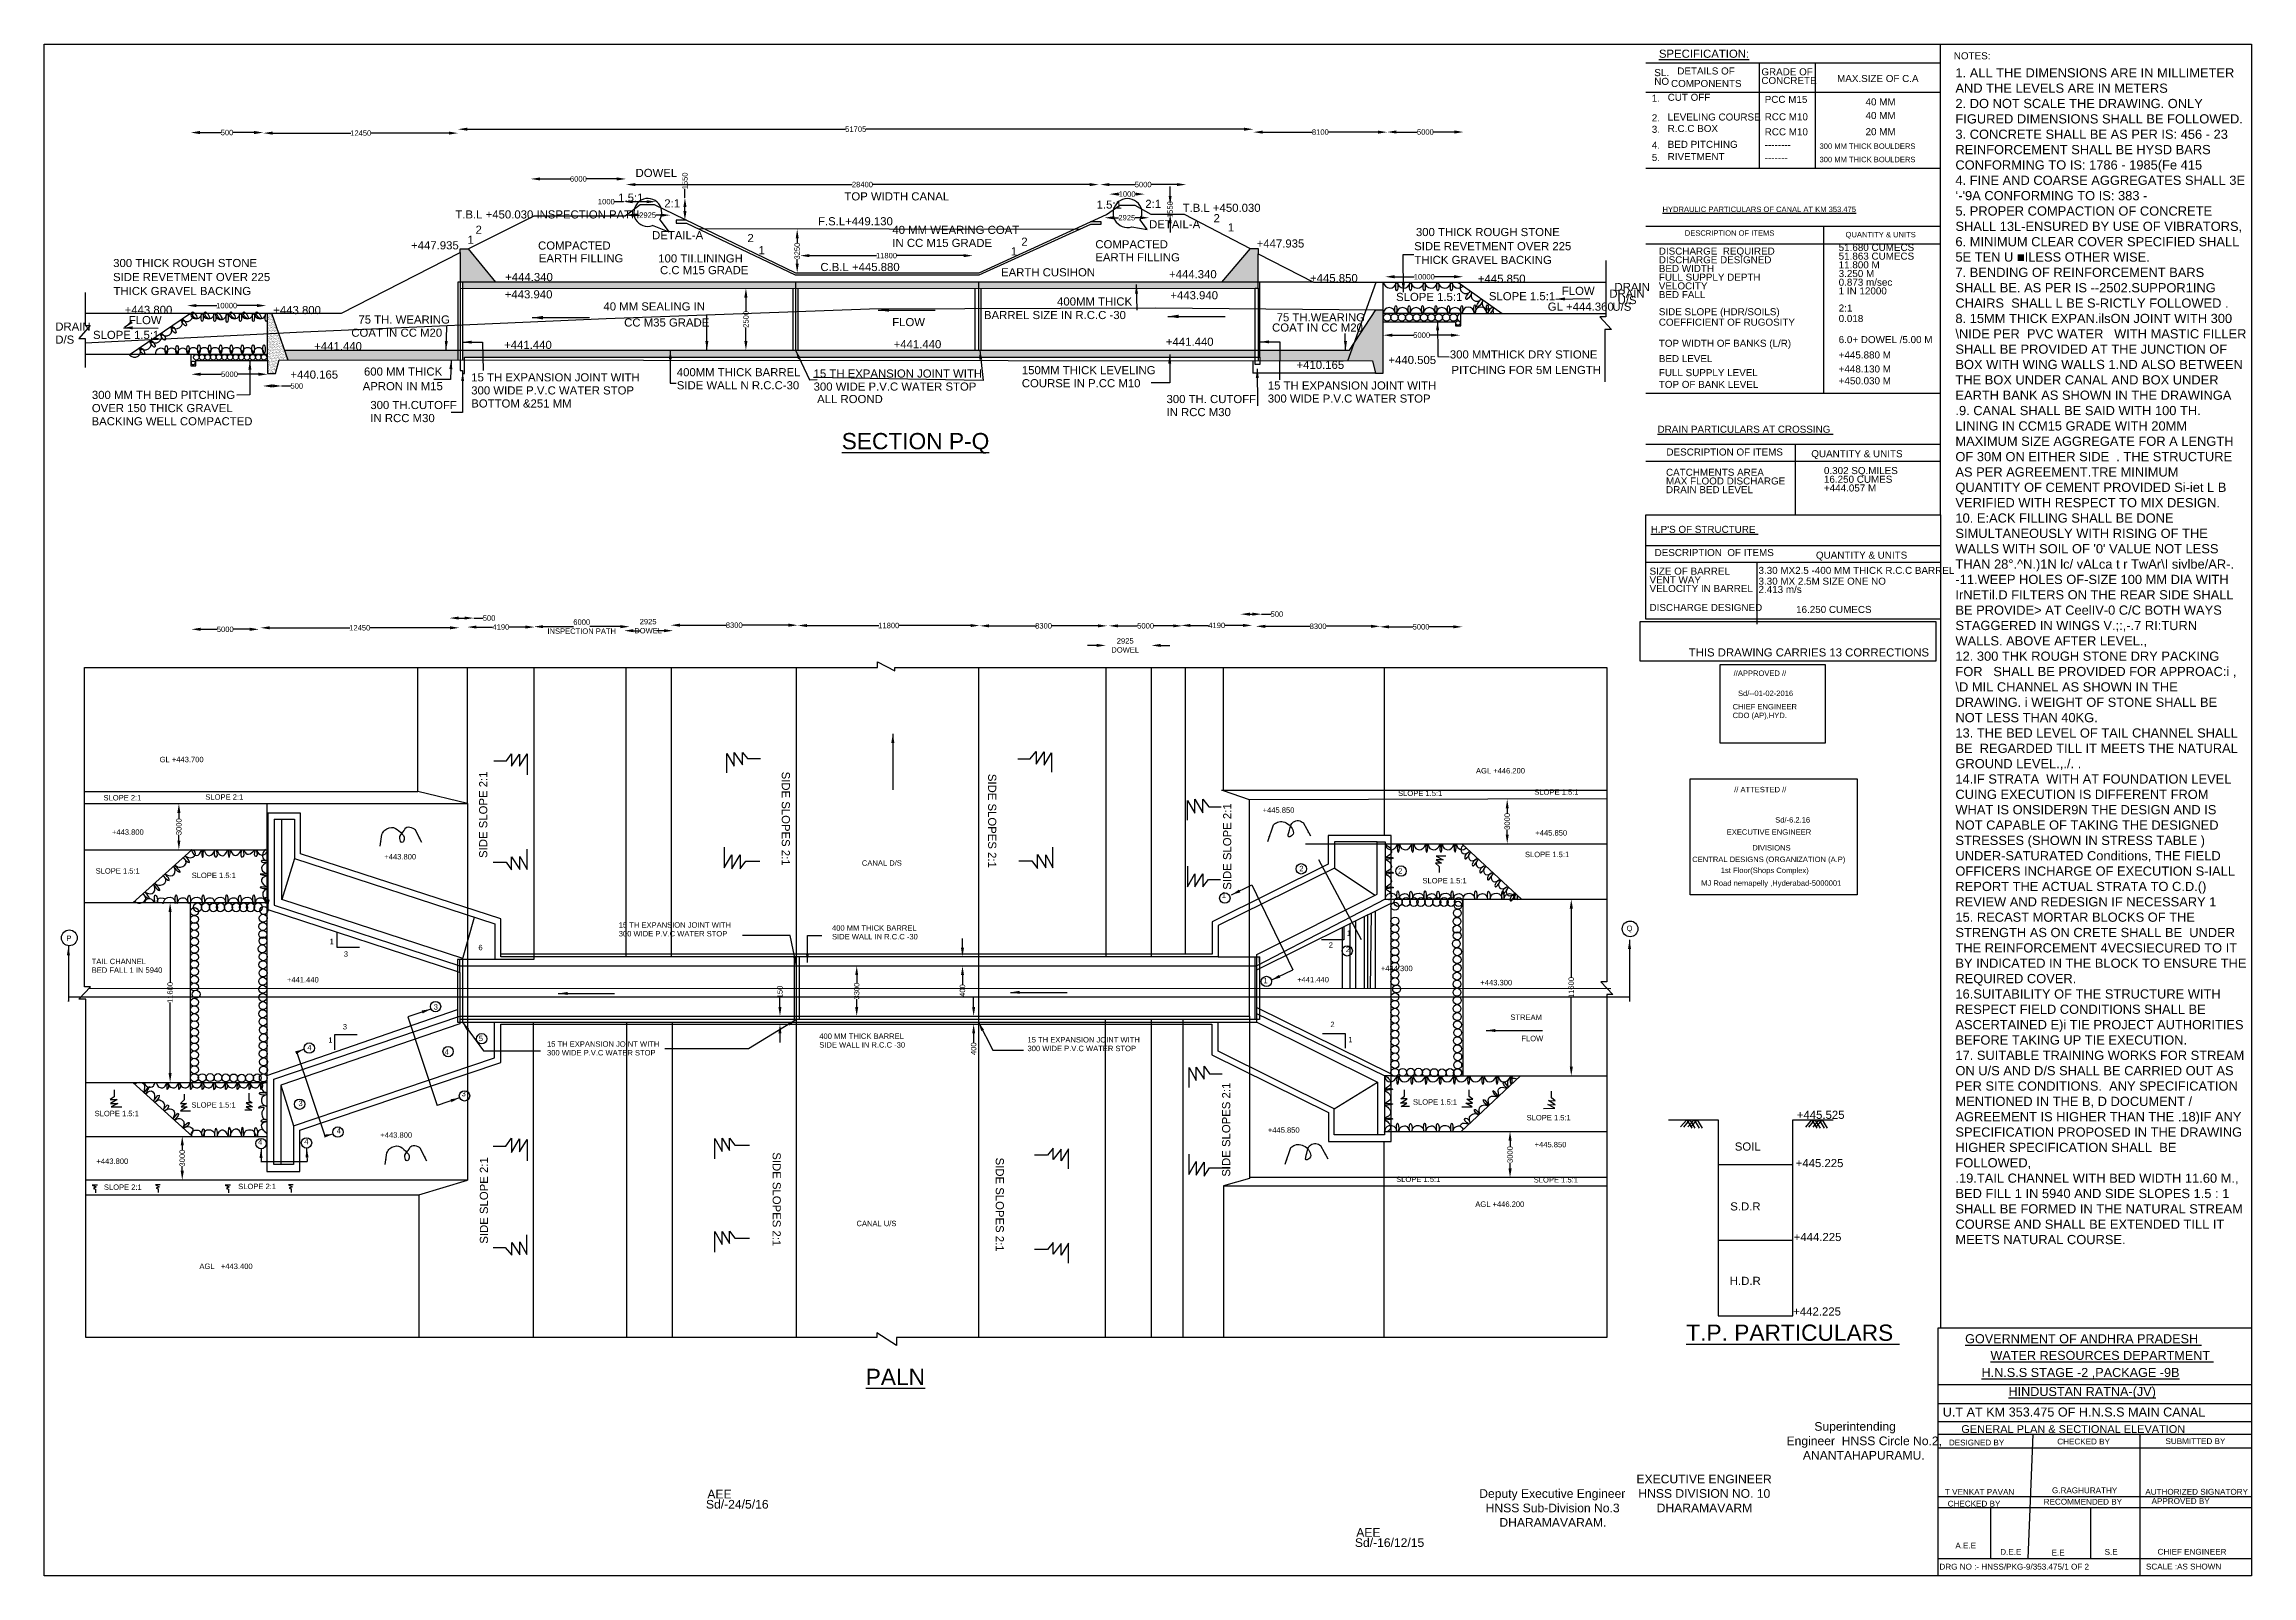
# Model space of a CAD drawing. Header units: millimetres. Extents: x 1723007 to 3467773, y 45593906 to 91201364.
# Drawn here: x 1723007 to 1743377, y 45593906 to 45608043 of the extents above; entities outside this region: 1.
import ezdxf

# ---------------------------------------------------------------- set-up
doc = ezdxf.new("R2010")
doc.units = ezdxf.units.MM
doc.header["$MEASUREMENT"] = 0
for name, color, linetype in [('DIMENSION', 7, 'Continuous'), ('DRAWING', 2, 'Continuous'), ('TEXT', 7, 'Continuous')]:
    doc.layers.add(name, color=color, linetype=linetype)
doc.styles.get("Standard").update_dxf_attribs({"font": 'arial.ttf', "height": 50})
doc.dimstyles.get("Standard").update_dxf_attribs({"dimtxt": 100, "dimasz": 85, "dimexe": 0.18, "dimexo": 0.0625, "dimgap": 0.09, "dimtad": 0, "dimdec": 0, "dimzin": 0, "dimdsep": 46, "dimtxsty": 'Standard', "dimcen": 0.09, "dimse1": 1, "dimse2": 1, "dimadec": 0, "dimazin": 0, "dimtfac": 1, "dimtdec": 0, "dimtofl": 0, "dimtmove": 0, "dimatfit": 3, "dimfxl": 1, "dimtolj": 1, "dimtzin": 0, "dimarcsym": 0})
pattern_1 = [(37.5, (31049.9, 0), (-0.629933581, 19.26823769), [0, -15.2, 0, -17, 0, -16.25]), (7.5, (31049.9, 0), (17.697767053, 28.221460652), [0, -8.2, 0, -13.7, 0, -5.25]), (327.5, (31037.6, 0), (31.1414186175, 0.0565905354), [0, -5, 0, -18, 0, -23.5]), (317.5, (31037.6, 0), (30.061266046, 8.77675565), [0, -2.5, 0, -11.8, 0, -13.5])]
pattern_2 = [(50, (31049.9, 0), (14.345203652, -1.2550426997), [1.5, -16.5]), (355, (31049.9, 0), (-2.7750266723, 15.043842674), [1.2, -13.2]), (100.45144446, (31051.096, -0.105), (11.5701769345, 13.7887998194), [1.27480384, -14.02284224]), (46.1842, (31049.9, 4), (21.3448266134, -3.310385616), [2.25, -24.75]), (96.63563549, (31051.68, 3.724), (18.6932389135, 19.4823720155), [1.91220684, -21.0342752]), (351.18416399, (31049.9, 4), (18.693238901, 19.482372005), [1.8, -19.80000002]), (21, (31051.9, 3), (11.9381410424, -8.0523778133), [1.5, -16.5]), (326, (31051.9, 3), (4.8663066384, 14.503000901), [1.2, -13.2]), (71.45144474, (31052.895, 2.329), (16.8044475346, 6.450623056), [1.2748038, -14.02284224]), (37.5, (31049.9004, 0), (0.24319710635, 6.6578770766), [0, -13.04, 0, -13.4, 0, -13.25]), (7.5, (31049.9004, 0), (5.2613907488, 7.8882342376), [0, -7.64, 0, -12.74, 0, -5.05]), (327.5, (31045.4404, 0), (10.67644872345, -0.4510974347), [0, -5, 0, -15.6, 0, -20.7]), (317.5, (31043.44, 0), (11.6637233868, 2.0020996466), [0, -6.5, 0, -10.36, 0, -14.7])]

msp = doc.modelspace()

# ---------------------------------------------------------------- texts
at = {"layer": 'DIMENSION'}
for s, rotation, p in [('SIDE SLOPES 2:1', 90, (3467771.6, 91200501.7)), ('SIDE SLOPE 2:1', 90, (1727095.3, 45600532)), ('SIDE SLOPES 2:1', 270, (1729812.6, 45601328.7)), ('SIDE SLOPES 2:1', 270, (1731716.7, 45601308)), ('SIDE SLOPE 2:1', 90, (1733959.8, 45600238.3)), ('SIDE SLOPES 2:1', 90, (1733950.2, 45597589.9)), ('SIDE SLOPE 2:1', 90, (1727101.9, 45596971.5)), ('SIDE SLOPES 2:1', 270, (1729728.2, 45597815.4)), ('SIDE SLOPES 2:1', 270, (1731786.9, 45597766.1))]:
    msp.add_text(s, height=75, rotation=rotation, dxfattribs=at).set_placement(p)
at = {"layer": 'DIMENSION', "color": 0}
for s, height, p in [('%%USPECIFICATION:', 75, (1737905.7, 45607917.4)), ('NOTES:', 65, (1740627, 45607903)), ('SL.', 65, (1737863.2, 45607747.7)), ('DETAILS OF ', 65, (1738075.5, 45607763.1)), ('GRADE OF ', 65, (1738851.2, 45607755.4)), ('CONCRETE ', 65, (1738851.2, 45607675.1)), ('MAX.SIZE OF C.A ', 65, (1739549.7, 45607693.7)), ('1.', 65, (1737840.1, 45607512.5)), ('NO', 65, (1737863.2, 45607667.4)), ('CUT OFF ', 65, (1737986.7, 45607520.2)), ('COMPONENTS ', 65, (1738017.6, 45607647.5)), ('PCC M15', 65, (1738882, 45607500.9)), ('40 MM ', 65, (1739812.1, 45607477.8)), ('2.', 65, (1737840.1, 45607330.5)), ('LEVELING COURSE ', 65, (1737986.7, 45607338.2)), ('RCC M10', 65, (1738882, 45607340.3)), ('40 MM', 65, (1739812.1, 45607351.7)), ('4.', 65, (1737840.1, 45607078.3)), ('3.', 65, (1737840.1, 45607224.7)), ('R.C.C BOX ', 65, (1737986.7, 45607232.4)), ('BED PITCHING ', 65, (1737986.7, 45607086)), ('RCC M10', 65, (1738882, 45607201.5)), ('300 MM THICK BOULDERS', 50, (1739387.6, 45607076.7)), ('20 MM', 65, (1739812.1, 45607202.7)), ('5.', 65, (1737840.1, 45606964.9)), ('RIVETMENT ', 65, (1737986.7, 45606972.6)), ('--------', 65, (1738882, 45607083)), ('-------', 65, (1738882, 45606964.6)), ('300 MM THICK BOULDERS ', 50, (1739387.6, 45606953.2)), ('%%UHYDRAULIC PARTICULARS OF CANAL AT KM 353.475', 50, (1737938.9, 45606493.7)), ('DESCRIPTION OF ITEMS ', 50, (1738144.4, 45606274.7)), ('DISCHARGE  REQUIRED ', 65, (1737904.9, 45606100.6)), ('51.680 CUMECS', 65, (1739564.4, 45606134.5)), ('51.863 CUMECS', 65, (1739564.4, 45606054.1)), ('QUANTITY & UNITS ', 50, (1739627.8, 45606260.2)), ('DISCHARGE DESIGNED ', 65, (1737904.9, 45606020.3)), ('BED WIDTH ', 65, (1737904.9, 45605940)), ('FULL SUPPLY DEPTH', 65, (1737904.9, 45605859.7)), ('3.250 M', 65, (1739564.4, 45605893.5)), ('11.800 M', 65, (1739564.4, 45605973.8)), ('VELOCITY ', 65, (1737904.9, 45605779.3)), ('BED FALL', 65, (1737904.9, 45605699)), ('0.873 m/sec', 65, (1739564.4, 45605813.2)), ('1 IN 12000', 65, (1739564.4, 45605732.9)), ('SIDE SLOPE (HDR/SOILS)', 65, (1737904.9, 45605541.1)), ('COEFFICIENT OF RUGOSITY', 65, (1737904.9, 45605444.5)), ('0.018', 65, (1739564.4, 45605478.3)), ('2:1', 65, (1739564.4, 45605574.9)), ('TOP WIDTH OF BANKS (L/R) ', 65, (1737904.9, 45605249.8)), ('6.0+ DOWEL /5.00 M', 65, (1739564.4, 45605283.6)), ('BED LEVEL', 65, (1737904.9, 45605108.2)), ('+445.880 M', 65, (1739564.4, 45605142)), ('TOP OF BANK LEVEL ', 65, (1737904.9, 45604870)), ('FULL SUPPLY LEVEL ', 65, (1737904.9, 45604978.9)), ('+448.130 M', 65, (1739564.4, 45605012.7)), ('+450.030 M', 65, (1739564.4, 45604903.8)), ('%%UDRAIN PARTICULARS AT CROSSING ', 65, (1737893.3, 45604456.4)), ('DESCRIPTION OF ITEMS ', 65, (1737975.2, 45604246.1)), ('QUANTITY & UNITS ', 65, (1739311.6, 45604230.5)), ('CATCHMENTS AREA ', 65, (1737971.3, 45604059.2)), ('0.302 SQ.MILES', 65, (1739428.5, 45604074.8)), ('MAX FLOOD DISCHARGE ', 65, (1737971.3, 45603978.9)), ('DRAIN BED LEVEL ', 65, (1737971.3, 45603898.6)), ('+444.057 M', 65, (1739428.5, 45603914.2)), ('16.250 CUMES', 65, (1739428.5, 45603994.5)), ("%%UH.P'S OF STRUCTURE ", 65, (1737831.1, 45603532.2)), ('DESCRIPTION  OF ITEMS ', 65, (1737866.1, 45603318)), ('QUANTITY & UNITS ', 65, (1739354.6, 45603294.6)), ('VENT WAY ', 65, (1737819.4, 45603066.3)), ('SIZE OF BARREL', 65, (1737819.4, 45603146.6)), ('3.30 MX2.5 -400 MM THICK R.C.C BARREL', 65, (1738824.6, 45603153.5)), ('3.30 MX 2.5M SIZE ONE NO', 65, (1738824.6, 45603053.9)), ('VELOCITY IN BARREL', 65, (1737819.4, 45602986)), ('DISCHARGE DESIGNED ', 65, (1737819.4, 45602810.9)), ('2.413 m/s', 65, (1738824.6, 45602977.9)), ('16.250 CUMECS ', 65, (1739171.4, 45602793.1)), ('Sd/-24/5/16', 80, (1729113.3, 45594526.3)), ('AEE', 80, (1729126.2, 45594619.9)), ('AEE', 80, (1735113.3, 45594266.1)), ('Sd/-16/12/15', 80, (1735100.4, 45594172.5))]:
    msp.add_text(s, height=height, dxfattribs=at).set_placement(p)
at = {"layer": 'DIMENSION'}
for s, height, p in [('THIS DRAWING CARRIES 13 CORRECTIONS ', 75, (1738180.6, 45602391.5)), ('//APPROVED //', 50, (1738595.2, 45602212.1)), ('Sd/--01-02-2016', 50, (1738635.4, 45602026.6)), ('CHIEF ENGINEER', 50, (1738585.9, 45601902.9)), ('CDO (AP),HYD.', 50, (1738585.9, 45601822.6)), ('GL +443.700', 50, (1724072.4, 45601415.4)), ('AGL +446.200', 50, (1736217.7, 45601311.8)), ('SLOPE 2:1', 50, (1723554.5, 45601062.6)), ('SLOPE 2:1', 50, (1724494.4, 45601069.4)), ('SLOPE 1.5:1', 50, (1735499.2, 45601103.7)), ('SLOPE 1.5:1', 50, (1736756.4, 45601115.3)), ('// ATTESTED //', 50, (1738600.1, 45601138)), ('+445.850', 50, (1734249.3, 45600948.3)), ('Sd/-6.2.16', 50, (1738978.7, 45600858.5)), ('+443.800', 50, (1723632.5, 45600745.4)), ('+445.850', 50, (1736765.6, 45600738.5)), ('EXECUTIVE ENGINEER ', 50, (1738531.6, 45600746.1)), ('DIVISIONS', 50, (1738767.5, 45600600.8)), ('SLOPE 1.5:1', 50, (1723481.7, 45600387.1)), ('+443.800', 50, (1726145.5, 45600518.3)), ('CANAL D/S', 50, (1730551.9, 45600459.9)), ('2', 50, (1734587.9, 45600409)), ('2', 50, (1735499.2, 45600386.4)), ('SLOPE 1.5:1', 50, (1736669.9, 45600539.1)), ('CENTRAL DESIGNS (ORGANIZATION (A.P)', 50, (1738213.3, 45600493.9)), ('1st Floor(Shops Complex)', 50, (1738476.7, 45600392.5)), ('SLOPE 1.5:1', 50, (1724367.9, 45600346.1)), ('1', 50, (1733871.6, 45600166.3)), ('SLOPE 1.5:1', 50, (1735724.1, 45600297.1)), ('MJ Road nemapelly ,Hyderabad-5000001', 50, (1738295.6, 45600274.7)), ('P', 50, (1723211.8, 45599765.3)), ('300 WIDE P.V.C WATER STOP', 50, (1728308.5, 45599807.8)), ('15 TH EXPANSION JOINT WITH', 50, (1728308.5, 45599888.1)), ('400 MM THICK BARREL', 50, (1730276.2, 45599860.6)), ('SIDE WALL IN R.C.C -30', 50, (1730276.2, 45599780.3)), ('1', 50, (1735026.2, 45599812.7)), ('Q', 50, (1737607.6, 45599857.6)), ('TAIL CHANNEL', 50, (1723445.4, 45599551.9)), ('1', 50, (1725640.6, 45599735.8)), ('3', 50, (1725771.7, 45599620)), ('6', 50, (1727013.4, 45599680.2)), ('2', 50, (1734859, 45599703.2)), ('2', 50, (1735017.6, 45599662.9)), ('BED FALL 1 IN 5940', 50, (1723445.4, 45599471.6)), ('+441.440', 50, (1725247.5, 45599382.5)), ('1', 50, (1734258.2, 45599374)), ('+441.440', 50, (1734567.8, 45599383.4)), ('+444.300', 50, (1735340.5, 45599487.1)), ('+443.300', 50, (1736258.5, 45599356.5)), ('3', 50, (1726600.9, 45599132.2)), ('3', 50, (1725762.7, 45598949)), ('2', 50, (1734874.8, 45598970.2)), ('STREAM', 50, (1736535, 45599036.7)), ('4', 50, (1725435.2, 45598756.1)), ('1', 50, (1725628.3, 45598826.3)), ('5', 50, (1727016.9, 45598841.2)), ('15 TH EXPANSION JOINT WITH', 50, (1727646.9, 45598789.4)), ('400 MM THICK BARREL', 50, (1730158.9, 45598861.7)), ('SIDE WALL IN R.C.C -30', 50, (1730158.9, 45598781.4)), ('300 WIDE P.V.C WATER STOP', 50, (1732080.1, 45598748.6)), ('15 TH EXPANSION JOINT WITH', 50, (1732080.1, 45598828.9)), ('1', 50, (1735039.7, 45598830)), ('FLOW', 50, (1736636.8, 45598840.5)), ('4', 50, (1726702.5, 45598716.7)), ('300 WIDE P.V.C WATER STOP ', 50, (1727646.9, 45598709.1)), ('3', 50, (1726858.5, 45598331.8)), ('SLOPE 1.5:1', 50, (1723472.8, 45598148.1)), ('SLOPE 1.5:1', 50, (1724365.8, 45598227.2)), ('3', 50, (1725353.4, 45598241.7)), ('SLOPE 1.5:1', 50, (1735636.2, 45598254.3)), ('4', 50, (1725706.9, 45597989.2)), ('+443.800', 50, (1726108.7, 45597949.6)), ('+445.850', 50, (1734297.6, 45597995.7)), ('SLOPE 1.5:1', 50, (1736684.8, 45598109.7)), ('+443.800', 50, (1723489.5, 45597707.8)), ('4', 50, (1724981.6, 45597885.7)), ('4', 50, (1725406.7, 45597889.1)), ('+445.850', 50, (1736759, 45597861.2)), ('SLOPE 1.5:1', 50, (1735481.3, 45597541.4)), ('SLOPE 1.5:1', 50, (1736750.9, 45597536.4)), ('SLOPE 2:1', 50, (1723558, 45597468.4)), ('SLOPE 2:1', 50, (1724797.1, 45597475.3)), ('AGL +446.200', 50, (1736211.5, 45597311.3)), ('CANAL U/S', 50, (1730501.8, 45597133.2)), ('AGL   +443.400', 50, (1724439.3, 45596737.8))]:
    msp.add_text(s, height=height, dxfattribs=at).set_placement(p)
at = {"layer": 'DIMENSION', "insert": (1740641.5, 45607821.1), "char_height": 85, "width": 2678.943, "attachment_point": 1}
msp.add_mtext("1. ALL THE DIMENSIONS ARE IN MILLIMETER  AND THE LEVELS ARE IN METERS \\P2. DO NOT SCALE THE DRAWING. ONLY FIGURED DIMENSIONS SHALL BE FOLLOWED. \\P3. CONCRETE SHALL BE AS PER IS: 456 - 23 REINFORCEMENT SHALL BE HYSD BARS CONFORMING TO IS: 1786 - 1985(Fe 415 \\P4. FINE AND COARSE AGGREGATES SHALL 3E ‘-'9A CONFORMING TO IS: 383 - \\P5. PROPER COMPACTION OF CONCRETE SHALL 13L-ENSURED BY USE OF VIBRATORS,\\P6. MINIMUM CLEAR COVER SPECIFIED SHALL 5E TEN U ■ILESS OTHER WISE. \\P7. BENDING OF REINFORCEMENT BARS SHALL BE. AS PER IS --2502.SUPPOR1ING CHAIRS  SHALL L BE S-RICTLY FOLLOWED .  \\P8. 15MM THICK EXPAN.ilsON JOINT WITH 300 \\\\NIDE PER  PVC WATER   WITH MASTIC FILLER SHALL BE PROVIDED AT THE JUNCTION OF BOX WITH WING WALLS 1.ND ALSO BETWEEN THE BOX UNDER CANAL AND BOX UNDER EARTH BANK AS SHOWN IN THE DRAWINGA \\P.9. CANAL SHALL BE SAID WITH 100 TH. LINING IN CCM15 GRADE WITH 20MM MAXIMUM SIZE AGGREGATE FOR A LENGTH OF 30M ON EITHER SIDE  . THE STRUCTURE AS PER AGREEMENT.TRE MINIMUM QUANTITY OF CEMENT PROVIDED Si-iet L B VERIFIED WITH RESPECT TO MIX DESIGN.  \\P10. E:ACK FILLING SHALL BE DONE SIMULTANEOUSLY WITH RISING OF THE WALLS WITH SOIL OF '0' VALUE NOT LESS THAN 28°.^ N.)1N lc/ vALca t r TwAr\\\\I sivlbe/AR-. -11.WEEP HOLES OF-SIZE 100 MM DIA WITH IrNETil.D FILTERS ON THE REAR SIDE SHALL BE PROVIDE> AT CeelIV-0 C/C BOTH WAYS STAGGERED IN WINGS V.;:,-.7 RI:TURN WALLS. ABOVE AFTER LEVEL., \\P12. 300 THK ROUGH STONE DRY PACKING FOR   SHALL BE PROVIDED FOR APPROAC:i , \\\\D MIL CHANNEL AS SHOWN IN THE DRAWING. i WEIGHT OF STONE SHALL BE NOT LESS THAN 40KG. \\P13. THE BED LEVEL OF TAIL CHANNEL SHALL BE  REGARDED TILL IT MEETS THE NATURAL GROUND LEVEL.,./. .\\P14.IF STRATA  WITH AT FOUNDATION LEVEL CUING EXECUTION IS DIFFERENT FROM WHAT IS ONSIDER9N THE DESIGN AND IS NOT CAPABLE OF TAKING THE DESIGNED STRESSES (SHOWN IN STRESS TABLE ) UNDER-SATURATED Conditions, THE FIELD OFFICERS INCHARGE OF EXECUTION S-IALL REPORT THE ACTUAL STRATA TO C.D.() REVIEW AND REDESIGN IF NECESSARY 1\\P15. RECAST MORTAR BLOCKS OF THE  STRENGTH AS ON CRETE SHALL BE  UNDER THE REINFORCEMENT 4VECSIECURED TO IT BY INDICATED IN THE BLOCK TO ENSURE THE REQUIRED COVER. \\P16.SUITABILITY OF THE STRUCTURE WITH RESPECT FIELD CONDITIONS SHALL BE ASCERTAINED E)i TIE PROJECT AUTHORITIES BEFORE TAKING UP TIE EXECUTION.\\P17. SUITABLE TRAINING WORKS FOR STREAM ON U/S AND D/S SHALL BE CARRIED OUT AS PER SITE CONDITIONS.  ANY SPECIFICATION MENTIONED IN THE B, D DOCUMENT / AGREEMENT IS HIGHER THAN THE .18)IF ANY SPECIFICATION PROPOSED IN THE DRAWING HIGHER SPECIFICATION SHALL  BE FOLLOWED, \\P.19.TAIL CHANNEL WITH BED WIDTH 11.60 M., BED FILL 1 IN 5940 AND SIDE SLOPES 1.5 : 1 SHALL BE FORMED IN THE NATURAL STREAM COURSE AND SHALL BE EXTENDED TILL IT MEETS NATURAL COURSE.", dxfattribs=at)
at = {"layer": 'DIMENSION', "color": 0, "char_height": 50, "attachment_point": 5}
for s, insert in [('\\A1;6000\\PINSPECTION PATH ', (1727966.9, 45602666.6)), ('\\A1;2925\\PDOWEL', (1728579.4, 45602671.1))]:
    msp.add_mtext(s, dxfattribs=dict(at, insert=insert))
at = {"layer": 'DIMENSION', "insert": (1732981.4, 45602493.5), "char_height": 50, "attachment_point": 5}
msp.add_mtext('\\A1;2925 \\PDOWEL', dxfattribs=at)
at = {"layer": 'DIMENSION', "color": 0, "char_height": 80, "attachment_point": 1}
for s, insert, width in [('\\pi451.37;^I^I\\P\\pi241.68;^ISuperintending \\P\\pi63.346;Engineer  HNSS Circle No.2, \\P\\pi214.26;ANANTAHAPURAMU.', (1739019.8, 45595458.4), 1542.735), ('\\pi31.739;Deputy Executive Engineer  \\P\\pi91.247;HNSS Sub-Division No.3 \\P\\pi217.74;DHARAMAVARAM.', (1736216.1, 45594705.7), 1404.487), ('\\pi83.253;EXECUTIVE ENGINEER  \\P\\pi100.77;HNSS DIVISION NO. 10  \\P\\pi269.91;DHARAMAVARM', (1737615.3, 45594839.6), 1404.487)]:
    msp.add_mtext(s, dxfattribs=dict(at, insert=insert, width=width))
at = {"layer": 'TEXT', "color": 0}
for s, height, p in [('DOWEL', 75, (1728463.6, 45606817.1)), ('1.5:1', 75, (1728303.6, 45606588.8)), ('2:1', 75, (1728728.6, 45606536)), ('TOP WIDTH CANAL', 75, (1730390.9, 45606600.8)), ('1.5:1', 75, (1732717.8, 45606524.8)), ('2:1', 75, (1733166.7, 45606531.5)), ('T.B.L +450.030', 75, (1733511.3, 45606495.2)), ('T.B.L +450.030 INSPECTION PATH', 75, (1726800.9, 45606434.1)), ('2', 75, (1726987.5, 45606292.8)), ('DETAIL-A', 75, (1728616.1, 45606242)), ('F.S.L+449.130', 75, (1730147.2, 45606371.1)), ('40 MM WEARING COAT', 75, (1730833.1, 45606291.4)), ('DETAIL-A', 75, (1733201.7, 45606343.1)), ('2', 75, (1733796.9, 45606399.4)), ('1', 75, (1733928.1, 45606314.1)), ('300 THICK ROUGH STONE', 75, (1735663.9, 45606271.5)), ('+447.935', 75, (1726392.3, 45606148.9)), ('1', 75, (1726914, 45606200.6)), ('COMPACTED', 75, (1727564.1, 45606146.9)), ('2', 75, (1729495.8, 45606215.8)), ('1', 75, (1729598.6, 45606104.6)), ('IN CC M15 GRADE', 75, (1730833.1, 45606170.9)), ('1', 75, (1731925.4, 45606092.8)), ('2', 75, (1732022.8, 45606182.4)), ('COMPACTED', 75, (1732706, 45606158.6)), ('EARTH FILLING', 75, (1732706, 45606038.2)), ('+447.935', 75, (1734194, 45606165.6)), ('SIDE REVETMENT OVER 225 ', 75, (1735647.7, 45606141)), ('SIDE REVETMENT OVER 225 ', 75, (1723642.7, 45605856.1)), ('300 THICK ROUGH STONE', 75, (1723643.8, 45605985.6)), ('+444.340', 75, (1727260.6, 45605856.1)), ('EARTH FILLING', 75, (1727570.9, 45606029.3)), ('100 TII.LININGH', 75, (1728673, 45606027.9)), ('C.C M15 GRADE', 75, (1728689.4, 45605920.1)), ('C.B.L +445.880', 75, (1730169.3, 45605948.7)), ('EARTH CUSIHON', 75, (1731835.9, 45605899.9)), ('+444.340', 75, (1733385.6, 45605882.2)), ('+445.850', 75, (1734687, 45605846.3)), ('THICK GRAVEL BACKING', 75, (1735649.3, 45606014.1)), ('+445.850', 75, (1736235.4, 45605840.9)), ('THICK GRAVEL BACKING', 75, (1723647.1, 45605727.2)), ('+443.940', 75, (1727256.8, 45605696.7)), ('400MM THICK', 75, (1732352.6, 45605630.6)), ('+443.940', 75, (1733397.9, 45605688.1)), ('SLOPE 1.5:1', 75, (1735480.5, 45605672.7)), ('SLOPE 1.5:1', 75, (1736337.2, 45605679.2)), ('FLOW', 75, (1737010.1, 45605728.8)), ('DRAIN ', 75, (1737448.2, 45605702.7)), ('DRAIN ', 75, (1737495.6, 45605764.1)), (' U/S', 75, (1737495.6, 45605643.6)), ('+443.800', 75, (1723749.5, 45605553.2)), ('FLOW', 75, (1723788.3, 45605458.9)), ('+443.800', 75, (1725120.9, 45605551.2)), ('75 TH. WEARING', 75, (1725906.7, 45605464)), ('40 MM SEALING IN', 75, (1728167.1, 45605585)), ('CC M35 GRADE', 75, (1728358.4, 45605436.5)), ('FLOW', 75, (1730831.6, 45605440.5)), ('BARREL SIZE IN R.C.C -30', 75, (1731678.3, 45605505.5)), ('75 TH.WEARING', 75, (1734378.8, 45605484.2)), ('GL +444.360', 75, (1736880.3, 45605583)), (' U/S', 75, (1737448.2, 45605582.2)), ('DRAIN', 75, (1723109.7, 45605399)), ('D/S', 75, (1723109.7, 45605278.6)), ('SLOPE 1.5:1', 75, (1723457.6, 45605322.1)), ('+441.440', 75, (1725499, 45605217.7)), ('COAT IN CC M20', 75, (1725841.1, 45605342.5)), ('+441.440', 75, (1727251.1, 45605230.1)), ('+441.440', 75, (1730844.8, 45605236.2)), ('+441.440', 75, (1733356.9, 45605259.2)), ('COAT IN CC M20', 75, (1734336.5, 45605389.9)), ('+410.165', 75, (1734561.8, 45605045.5)), ('+440.505', 75, (1735410, 45605090.7)), ('300 MMTHICK DRY STIONE', 75, (1735976.6, 45605141.8)), ('+440.165', 75, (1725279.1, 45604955.8)), ('APRON IN M15', 75, (1725945.9, 45604849)), ('600 MM THICK', 75, (1725957.7, 45604983.8)), ('15 TH EXPANSION JOINT WITH', 75, (1726947.6, 45604930.4)), ('400MM THICK BARREL', 75, (1728844.2, 45604977.7)), ('SIDE WALL N R.C.C-30', 75, (1728844.2, 45604857.2)), ('300 WIDE P.V.C WATER STOP', 75, (1730106.5, 45604845.1)), ('15 TH EXPANSION JOINT WITH', 75, (1730106.5, 45604965.6)), ('COURSE IN P.CC M10', 75, (1732027.5, 45604876)), ('150MM THICK LEVELING', 75, (1732027.5, 45604996.5)), ('15 TH EXPANSION JOINT WITH', 75, (1734297, 45604855)), ('PITCHING FOR 5M LENGTH', 75, (1735991.9, 45604998.4)), ('300 MM TH BED PITCHING', 75, (1723447.3, 45604768.3)), ('OVER 150 THICK GRAVEL', 75, (1723446.9, 45604646.7)), ('300 TH.CUTOFF', 75, (1726016.6, 45604675)), ('300 WIDE P.V.C WATER STOP', 75, (1726947.6, 45604809.9)), ('BOTTOM &251 MM', 75, (1726947.6, 45604689.4)), ('ALL ROOND', 75, (1730139.1, 45604730.2)), ('300 TH. CUTOFF', 75, (1733362.4, 45604730.1)), ('IN RCC M30', 75, (1733362.4, 45604609.6)), ('300 WIDE P.V.C WATER STOP', 75, (1734297, 45604734.6)), ('BACKING WELL COMPACTED', 75, (1723444.5, 45604524.9)), ('IN RCC M30', 75, (1726016.6, 45604554.5)), ('%%USECTION P-Q', 150, (1730365.5, 45604304.3)), ('+445.525', 75, (1739178.2, 45598123.6)), ('SOIL', 75, (1738605.9, 45597830.8)), ('+445.225', 75, (1739168.1, 45597678.3)), ('S.D.R', 75, (1738563.8, 45597278.2)), ('+444.225', 75, (1739149.7, 45596995.7)), ('H.D.R', 75, (1738560.1, 45596591.1)), ('+442.225', 75, (1739145.3, 45596308.6)), ('%%UT.P. PARTICULARS ', 150, (1738158.3, 45596075.2)), ('%%UGOVERNMENT OF ANDHRA PRADESH ', 83.44, (1740731, 45596052.8)), ('%%UWATER RESOURCES DEPARTMENT ', 83.44, (1740964.7, 45595898.7)), ('%%UPALN', 150, (1730586.9, 45595667.1)), ('%%UH.N.S.S STAGE -2 ,PACKAGE -9B', 83.44, (1740882.6, 45595741.1)), ('%%UHINDUSTAN RATNA-(JV)', 83.44, (1741131.1, 45595565.6)), ('U.T AT KM 353.475 OF H.N.S.S MAIN CANAL', 83.44, (1740524.4, 45595376)), ('DESIGNED BY', 53.542, (1740581.1, 45595109.3)), ('GENERAL PLAN & SECTIONAL ELEVATION ', 72.315, (1740696, 45595224.2)), ('CHECKED BY ', 53.542, (1741581.3, 45595118.9)), ('SUBMITTED BY ', 53.542, (1742579.5, 45595122.3)), ('T VENKAT PAVAN ', 53.542, (1740544.8, 45594653.6)), ('G.RAGHURATHY', 53.542, (1741532.2, 45594668.5)), ('AUTHORIZED SIGNATORY', 53.542, (1742393.7, 45594655)), ('CHECKED BY ', 53.542, (1740570.2, 45594545.3)), ('RECOMMENDED BY ', 53.542, (1741455.9, 45594562.8)), ('APPROVED BY ', 53.542, (1742451.5, 45594569.8)), ('A.E.E ', 53.54, (1740640.9, 45594158.6)), ('D.E.E ', 53.54, (1741054.7, 45594100)), ('E.E ', 53.54, (1741528.2, 45594093.5)), ('S.E ', 53.54, (1742018, 45594100.3)), ('CHIEF ENGINEER ', 53.542, (1742506.6, 45594101.2)), ('DRG NO :- HNSS/PKG-9/353.475/1 OF 2', 53.542, (1740494.5, 45593963.6)), ('SCALE :AS SHOWN', 53.542, (1742399.7, 45593964.6))]:
    msp.add_text(s, height=height, dxfattribs=at).set_placement(p)

# ---------------------------------------------------------------- blocks, each defined once
blk = doc.blocks.new('*D54')
at = {"layer": 'Defpoints', "color": 0, "transparency": 16777216}
for p in [(1724360, 45607236), (1725029, 45607227), (1725029, 45607226)]:
    blk.add_point(p, dxfattribs=at)
at = {"layer": 'DIMENSION', "color": 0, "lineweight": -2, "transparency": 16777216}
for p, q in [((1724445, 45607227), (1724639, 45607227)), ((1724944, 45607227), (1724750, 45607227))]:
    blk.add_line(p, q, dxfattribs=at)
at = {"layer": 'DIMENSION', "color": 0, "transparency": 16777216}
for points in [[(1724445, 45607242), (1724445, 45607213), (1724360, 45607227)], [(1724944, 45607242), (1724944, 45607213), (1725029, 45607227)]]:
    blk.add_solid(points, dxfattribs=at)
at = {"layer": 'DIMENSION', "color": 0, "transparency": 16777216, "insert": (1724694, 45607227), "char_height": 50, "attachment_point": 5}
blk.add_mtext('\\A1;500', dxfattribs=at)
blk = doc.blocks.new('*D55')
at = {"layer": 'Defpoints', "color": 0, "transparency": 16777216}
for p in [(1725029, 45607227), (1726826, 45607230), (1726826, 45607222)]:
    blk.add_point(p, dxfattribs=at)
at = {"layer": 'DIMENSION', "color": 0, "lineweight": -2, "transparency": 16777216}
for p, q in [((1725114, 45607222), (1725836, 45607222)), ((1726741, 45607222), (1726019, 45607222))]:
    blk.add_line(p, q, dxfattribs=at)
at = {"layer": 'DIMENSION', "color": 0, "transparency": 16777216}
for points in [[(1725114, 45607236), (1725114, 45607208), (1725029, 45607222)], [(1726741, 45607236), (1726741, 45607208), (1726826, 45607222)]]:
    blk.add_solid(points, dxfattribs=at)
at = {"layer": 'DIMENSION', "color": 0, "transparency": 16777216, "insert": (1725928, 45607222), "char_height": 50, "attachment_point": 5}
blk.add_mtext('\\A1;12450', dxfattribs=at)
blk = doc.blocks.new('*D56')
at = {"layer": 'Defpoints', "color": 0, "transparency": 16777216}
for p in [(1726826, 45607222), (1734164, 45607258), (1734164, 45607240)]:
    blk.add_point(p, dxfattribs=at)
at = {"layer": 'DIMENSION', "color": 0, "lineweight": -2, "transparency": 16777216}
for p, q in [((1726911, 45607258), (1730401, 45607258)), ((1734079, 45607258), (1730589, 45607258))]:
    blk.add_line(p, q, dxfattribs=at)
at = {"layer": 'DIMENSION', "color": 0, "transparency": 16777216}
for points in [[(1726911, 45607272), (1726911, 45607244), (1726826, 45607258)], [(1734079, 45607272), (1734079, 45607244), (1734164, 45607258)]]:
    blk.add_solid(points, dxfattribs=at)
at = {"layer": 'DIMENSION', "color": 0, "transparency": 16777216, "insert": (1730495, 45607258), "char_height": 50, "attachment_point": 5}
blk.add_mtext('\\A1;51705', dxfattribs=at)
blk = doc.blocks.new('*D57')
at = {"layer": 'Defpoints', "color": 0, "transparency": 16777216}
for p in [(1734164, 45607258), (1735399, 45607231), (1735399, 45607213)]:
    blk.add_point(p, dxfattribs=at)
at = {"layer": 'DIMENSION', "color": 0, "lineweight": -2, "transparency": 16777216}
for p, q in [((1734249, 45607231), (1734707, 45607231)), ((1735314, 45607231), (1734856, 45607231))]:
    blk.add_line(p, q, dxfattribs=at)
at = {"layer": 'DIMENSION', "color": 0, "transparency": 16777216}
for points in [[(1734249, 45607245), (1734249, 45607217), (1734164, 45607231)], [(1735314, 45607245), (1735314, 45607217), (1735399, 45607231)]]:
    blk.add_solid(points, dxfattribs=at)
at = {"layer": 'DIMENSION', "color": 0, "transparency": 16777216, "insert": (1734782, 45607231), "char_height": 50, "attachment_point": 5}
blk.add_mtext('\\A1;8100', dxfattribs=at)
blk = doc.blocks.new('*D58')
at = {"layer": 'Defpoints', "color": 0, "transparency": 16777216}
for p in [(1735399, 45607231), (1736102, 45607232), (1736102, 45607229)]:
    blk.add_point(p, dxfattribs=at)
at = {"layer": 'DIMENSION', "color": 0, "lineweight": -2, "transparency": 16777216}
for p, q in [((1735484, 45607232), (1735676, 45607232)), ((1736017, 45607232), (1735825, 45607232))]:
    blk.add_line(p, q, dxfattribs=at)
at = {"layer": 'DIMENSION', "color": 0, "transparency": 16777216}
for points in [[(1735484, 45607247), (1735484, 45607218), (1735399, 45607232)], [(1736017, 45607247), (1736017, 45607218), (1736102, 45607232)]]:
    blk.add_solid(points, dxfattribs=at)
at = {"layer": 'DIMENSION', "color": 0, "transparency": 16777216, "insert": (1735751, 45607232), "char_height": 50, "attachment_point": 5}
blk.add_mtext('\\A1;5000', dxfattribs=at)
blk = doc.blocks.new('*D59')
at = {"layer": 'Defpoints', "color": 0, "transparency": 16777216}
for p in [(1735382, 45605932), (1736099, 45605923), (1736099, 45605896)]:
    blk.add_point(p, dxfattribs=at)
at = {"layer": 'DIMENSION', "color": 0, "lineweight": -2, "transparency": 16777216}
for p, q in [((1735467, 45605896), (1735649, 45605896)), ((1736014, 45605896), (1735832, 45605896))]:
    blk.add_line(p, q, dxfattribs=at)
at = {"layer": 'DIMENSION', "color": 0, "transparency": 16777216}
for points in [[(1735467, 45605911), (1735467, 45605882), (1735382, 45605896)], [(1736014, 45605911), (1736014, 45605882), (1736099, 45605896)]]:
    blk.add_solid(points, dxfattribs=at)
at = {"layer": 'DIMENSION', "color": 0, "transparency": 16777216, "insert": (1735741, 45605896), "char_height": 50, "attachment_point": 5}
blk.add_mtext('\\A1;10000', dxfattribs=at)
blk = doc.blocks.new('*D69')
at = {"layer": 'Defpoints', "color": 0, "transparency": 16777216}
for p in [(1735362, 45605357), (1736072, 45605357), (1736072, 45605328)]:
    blk.add_point(p, dxfattribs=at)
at = {"layer": 'DIMENSION', "color": 0, "lineweight": -2, "transparency": 16777216}
for p, q in [((1735447, 45605357), (1735643, 45605357)), ((1735987, 45605357), (1735792, 45605357))]:
    blk.add_line(p, q, dxfattribs=at)
at = {"layer": 'DIMENSION', "color": 0, "transparency": 16777216}
for points in [[(1735447, 45605371), (1735447, 45605342), (1735362, 45605357)], [(1735987, 45605371), (1735987, 45605342), (1736072, 45605357)]]:
    blk.add_solid(points, dxfattribs=at)
at = {"layer": 'DIMENSION', "color": 0, "transparency": 16777216, "insert": (1735717, 45605357), "char_height": 50, "attachment_point": 5}
blk.add_mtext('\\A1;5000', dxfattribs=at)
blk = doc.blocks.new('*D70')
at = {"layer": 'Defpoints', "color": 0, "transparency": 16777216}
for p in [(1732791, 45606436), (1733202, 45606441), (1733202, 45606343)]:
    blk.add_point(p, dxfattribs=at)
at = {"layer": 'DIMENSION', "color": 0, "lineweight": -2, "transparency": 16777216}
for p, q in [((1732876, 45606441), (1732921, 45606441)), ((1733117, 45606441), (1733072, 45606441))]:
    blk.add_line(p, q, dxfattribs=at)
at = {"layer": 'DIMENSION', "color": 0, "transparency": 16777216}
for points in [[(1732876, 45606455), (1732876, 45606426), (1732791, 45606441)], [(1733117, 45606455), (1733117, 45606426), (1733202, 45606441)]]:
    blk.add_solid(points, dxfattribs=at)
at = {"layer": 'DIMENSION', "color": 0, "transparency": 16777216, "insert": (1732996, 45606441), "char_height": 50, "attachment_point": 5}
blk.add_mtext('\\A1;2925', dxfattribs=at)
blk = doc.blocks.new('*D60')
at = {"layer": 'Defpoints', "color": 0, "transparency": 16777216}
for p in [(1732750, 45606752), (1733543, 45606759), (1733543, 45606747)]:
    blk.add_point(p, dxfattribs=at)
at = {"layer": 'DIMENSION', "color": 0, "lineweight": -2, "transparency": 16777216}
for p, q in [((1732835, 45606747), (1733072, 45606747)), ((1733458, 45606747), (1733221, 45606747))]:
    blk.add_line(p, q, dxfattribs=at)
at = {"layer": 'DIMENSION', "color": 0, "transparency": 16777216}
for points in [[(1732835, 45606761), (1732835, 45606733), (1732750, 45606747)], [(1733458, 45606761), (1733458, 45606733), (1733543, 45606747)]]:
    blk.add_solid(points, dxfattribs=at)
at = {"layer": 'DIMENSION', "color": 0, "transparency": 16777216, "insert": (1733147, 45606747), "char_height": 50, "attachment_point": 5}
blk.add_mtext('\\A1;5000', dxfattribs=at)
blk = doc.blocks.new('*D61')
at = {"layer": 'Defpoints', "color": 0, "transparency": 16777216}
for p in [(1732835, 45606655), (1733162, 45606659), (1733162, 45606657)]:
    blk.add_point(p, dxfattribs=at)
at = {"layer": 'DIMENSION', "color": 0, "lineweight": -2, "transparency": 16777216}
for p, q in [((1732920, 45606659), (1732926, 45606659)), ((1733077, 45606659), (1733071, 45606659))]:
    blk.add_line(p, q, dxfattribs=at)
at = {"layer": 'DIMENSION', "color": 0, "transparency": 16777216}
for points in [[(1732920, 45606673), (1732920, 45606645), (1732835, 45606659)], [(1733077, 45606673), (1733077, 45606645), (1733162, 45606659)]]:
    blk.add_solid(points, dxfattribs=at)
at = {"layer": 'DIMENSION', "color": 0, "transparency": 16777216, "insert": (1732999, 45606659), "char_height": 50, "attachment_point": 5}
blk.add_mtext('\\A1;1000', dxfattribs=at)
blk = doc.blocks.new('*D62')
at = {"layer": 'Defpoints', "color": 0, "transparency": 16777216}
for p in [(1729982, 45606091), (1729982, 45606080), (1731576, 45606095)]:
    blk.add_point(p, dxfattribs=at)
at = {"layer": 'DIMENSION', "color": 0, "lineweight": -2, "transparency": 16777216}
for p, q in [((1730067, 45606091), (1730687, 45606091)), ((1731491, 45606091), (1730870, 45606091))]:
    blk.add_line(p, q, dxfattribs=at)
at = {"layer": 'DIMENSION', "color": 0, "transparency": 16777216}
for points in [[(1730067, 45606105), (1730067, 45606077), (1729982, 45606091)], [(1731491, 45606105), (1731491, 45606077), (1731576, 45606091)]]:
    blk.add_solid(points, dxfattribs=at)
at = {"layer": 'DIMENSION', "color": 0, "transparency": 16777216, "insert": (1730779, 45606091), "char_height": 50, "attachment_point": 5}
blk.add_mtext('\\A1;11800', dxfattribs=at)
blk = doc.blocks.new('*D71')
at = {"layer": 'Defpoints', "color": 0, "transparency": 16777216}
for p in [(1729955, 45606335), (1729974, 45606335), (1729993, 45605932)]:
    blk.add_point(p, dxfattribs=at)
at = {"layer": 'DIMENSION', "color": 0, "lineweight": -2, "transparency": 16777216}
for p, q in [((1729955, 45606250), (1729955, 45606208)), ((1729955, 45606017), (1729955, 45606059))]:
    blk.add_line(p, q, dxfattribs=at)
at = {"layer": 'DIMENSION', "color": 0, "transparency": 16777216}
for points in [[(1729941, 45606250), (1729969, 45606250), (1729955, 45606335)], [(1729941, 45606017), (1729969, 45606017), (1729955, 45605932)]]:
    blk.add_solid(points, dxfattribs=at)
at = {"layer": 'DIMENSION', "color": 0, "transparency": 16777216, "insert": (1729955, 45606133), "char_height": 50, "attachment_point": 5, "rotation": 90}
blk.add_mtext('\\A1;3250', dxfattribs=at)
blk = doc.blocks.new('*D63')
at = {"layer": 'Defpoints', "color": 0, "transparency": 16777216}
for p in [(1728368, 45606465), (1728368, 45606424), (1728782, 45606427)]:
    blk.add_point(p, dxfattribs=at)
at = {"layer": 'DIMENSION', "color": 0, "lineweight": -2, "transparency": 16777216}
for p, q in [((1728453, 45606465), (1728500, 45606465)), ((1728697, 45606465), (1728650, 45606465))]:
    blk.add_line(p, q, dxfattribs=at)
at = {"layer": 'DIMENSION', "color": 0, "transparency": 16777216}
for points in [[(1728453, 45606479), (1728453, 45606450), (1728368, 45606465)], [(1728697, 45606479), (1728697, 45606450), (1728782, 45606465)]]:
    blk.add_solid(points, dxfattribs=at)
at = {"layer": 'DIMENSION', "color": 0, "transparency": 16777216, "insert": (1728575, 45606465), "char_height": 50, "attachment_point": 5}
blk.add_mtext('\\A1;2925', dxfattribs=at)
blk = doc.blocks.new('*D72')
at = {"layer": 'Defpoints', "color": 0, "transparency": 16777216}
for p in [(1728915, 45606624), (1728919, 45606624), (1728912, 45606419)]:
    blk.add_point(p, dxfattribs=at)
at = {"layer": 'DIMENSION', "color": 0, "lineweight": -2, "transparency": 16777216}
for p, q in [((1728919, 45606624), (1728919, 45606709)), ((1728919, 45606504), (1728919, 45606539))]:
    blk.add_line(p, q, dxfattribs=at)
at = {"layer": 'DIMENSION', "color": 0, "transparency": 16777216}
for points in [[(1728905, 45606539), (1728934, 45606539), (1728919, 45606624)], [(1728905, 45606504), (1728934, 45606504), (1728919, 45606419)]]:
    blk.add_solid(points, dxfattribs=at)
at = {"layer": 'DIMENSION', "color": 0, "transparency": 16777216, "insert": (1728919, 45606781), "char_height": 50, "attachment_point": 5, "rotation": 90}
blk.add_mtext('\\A1;1550', dxfattribs=at)
blk = doc.blocks.new('*D64')
at = {"layer": 'Defpoints', "color": 0, "transparency": 16777216}
for p in [(1728351, 45606633), (1728351, 45606589), (1728651, 45606630)]:
    blk.add_point(p, dxfattribs=at)
at = {"layer": 'DIMENSION', "color": 0, "lineweight": -2, "transparency": 16777216}
for p, q in [((1728351, 45606589), (1728266, 45606589)), ((1728566, 45606589), (1728436, 45606589))]:
    blk.add_line(p, q, dxfattribs=at)
at = {"layer": 'DIMENSION', "color": 0, "transparency": 16777216}
for points in [[(1728436, 45606603), (1728436, 45606575), (1728351, 45606589)], [(1728566, 45606603), (1728566, 45606575), (1728651, 45606589)]]:
    blk.add_solid(points, dxfattribs=at)
at = {"layer": 'DIMENSION', "color": 0, "transparency": 16777216, "insert": (1728194, 45606589), "char_height": 50, "attachment_point": 5}
blk.add_mtext('\\A1;1000', dxfattribs=at)
blk = doc.blocks.new('*D65')
at = {"layer": 'Defpoints', "color": 0, "transparency": 16777216}
for p in [(1727497, 45606799), (1727497, 45606732), (1728375, 45606759)]:
    blk.add_point(p, dxfattribs=at)
at = {"layer": 'DIMENSION', "color": 0, "lineweight": -2, "transparency": 16777216}
for p, q in [((1727582, 45606799), (1727861, 45606799)), ((1728290, 45606799), (1728011, 45606799))]:
    blk.add_line(p, q, dxfattribs=at)
at = {"layer": 'DIMENSION', "color": 0, "transparency": 16777216}
for points in [[(1727582, 45606813), (1727582, 45606785), (1727497, 45606799)], [(1728290, 45606813), (1728290, 45606785), (1728375, 45606799)]]:
    blk.add_solid(points, dxfattribs=at)
at = {"layer": 'DIMENSION', "color": 0, "transparency": 16777216, "insert": (1727936, 45606799), "char_height": 50, "attachment_point": 5}
blk.add_mtext('\\A1;6000', dxfattribs=at)
blk = doc.blocks.new('*D66')
at = {"layer": 'Defpoints', "color": 0, "transparency": 16777216}
for p in [(1728375, 45606799), (1732739, 45606810), (1732739, 45606747)]:
    blk.add_point(p, dxfattribs=at)
at = {"layer": 'DIMENSION', "color": 0, "lineweight": -2, "transparency": 16777216}
for p, q in [((1728460, 45606747), (1730463, 45606747)), ((1732654, 45606747), (1730652, 45606747))]:
    blk.add_line(p, q, dxfattribs=at)
at = {"layer": 'DIMENSION', "color": 0, "transparency": 16777216}
for points in [[(1728460, 45606761), (1728460, 45606733), (1728375, 45606747)], [(1732654, 45606761), (1732654, 45606733), (1732739, 45606747)]]:
    blk.add_solid(points, dxfattribs=at)
at = {"layer": 'DIMENSION', "color": 0, "transparency": 16777216, "insert": (1730557, 45606747), "char_height": 50, "attachment_point": 5}
blk.add_mtext('\\A1;28400', dxfattribs=at)
blk = doc.blocks.new('*D73')
at = {"layer": 'Defpoints', "color": 0, "transparency": 16777216}
for p in [(1729482, 45605789), (1729482, 45605789), (1729482, 45605218)]:
    blk.add_point(p, dxfattribs=at)
at = {"layer": 'DIMENSION', "color": 0, "lineweight": -2, "transparency": 16777216}
for p, q in [((1729482, 45605704), (1729482, 45605579)), ((1729482, 45605303), (1729482, 45605428))]:
    blk.add_line(p, q, dxfattribs=at)
at = {"layer": 'DIMENSION', "color": 0, "transparency": 16777216}
for points in [[(1729467, 45605704), (1729496, 45605704), (1729482, 45605789)], [(1729467, 45605303), (1729496, 45605303), (1729482, 45605218)]]:
    blk.add_solid(points, dxfattribs=at)
at = {"layer": 'DIMENSION', "color": 0, "transparency": 16777216, "insert": (1729482, 45605503), "char_height": 50, "attachment_point": 5, "rotation": 90}
blk.add_mtext('\\A1;2500', dxfattribs=at)
blk = doc.blocks.new('*D67')
at = {"layer": 'Defpoints', "color": 0, "transparency": 16777216}
for p in [(1725024, 45604967), (1725198, 45604960), (1725198, 45604888)]:
    blk.add_point(p, dxfattribs=at)
at = {"layer": 'DIMENSION', "color": 0, "lineweight": -2, "transparency": 16777216}
for p, q in [((1725109, 45604888), (1725113, 45604888)), ((1725198, 45604888), (1725283, 45604888))]:
    blk.add_line(p, q, dxfattribs=at)
at = {"layer": 'DIMENSION', "color": 0, "transparency": 16777216}
for points in [[(1725109, 45604903), (1725109, 45604874), (1725024, 45604888)], [(1725113, 45604903), (1725113, 45604874), (1725198, 45604888)]]:
    blk.add_solid(points, dxfattribs=at)
at = {"layer": 'DIMENSION', "color": 0, "transparency": 16777216, "insert": (1725338, 45604888), "char_height": 50, "attachment_point": 5}
blk.add_mtext('\\A1;500', dxfattribs=at)
blk = doc.blocks.new('*D74')
at = {"layer": 'Defpoints', "color": 0, "transparency": 16777216}
for p in [(1724365, 45605004), (1724365, 45604996), (1725068, 45605004)]:
    blk.add_point(p, dxfattribs=at)
at = {"layer": 'DIMENSION', "color": 0, "lineweight": -2, "transparency": 16777216}
for p, q in [((1724450, 45604996), (1724642, 45604996)), ((1724983, 45604996), (1724791, 45604996))]:
    blk.add_line(p, q, dxfattribs=at)
at = {"layer": 'DIMENSION', "color": 0, "transparency": 16777216}
for points in [[(1724450, 45605011), (1724450, 45604982), (1724365, 45604996)], [(1724983, 45605011), (1724983, 45604982), (1725068, 45604996)]]:
    blk.add_solid(points, dxfattribs=at)
at = {"layer": 'DIMENSION', "color": 0, "transparency": 16777216, "insert": (1724717, 45604996), "char_height": 50, "attachment_point": 5}
blk.add_mtext('\\A1;5000', dxfattribs=at)
blk = doc.blocks.new('*D68')
at = {"layer": 'Defpoints', "color": 0, "transparency": 16777216}
for p in [(1724326, 45605637), (1725056, 45605631), (1725056, 45605630)]:
    blk.add_point(p, dxfattribs=at)
at = {"layer": 'DIMENSION', "color": 0, "lineweight": -2, "transparency": 16777216}
for p, q in [((1724411, 45605630), (1724599, 45605630)), ((1724971, 45605630), (1724783, 45605630))]:
    blk.add_line(p, q, dxfattribs=at)
at = {"layer": 'DIMENSION', "color": 0, "transparency": 16777216}
for points in [[(1724411, 45605644), (1724411, 45605616), (1724326, 45605630)], [(1724971, 45605644), (1724971, 45605616), (1725056, 45605630)]]:
    blk.add_solid(points, dxfattribs=at)
at = {"layer": 'DIMENSION', "color": 0, "transparency": 16777216, "insert": (1724691, 45605630), "char_height": 50, "attachment_point": 5}
blk.add_mtext('\\A1;10000', dxfattribs=at)
blk = doc.blocks.new('*D75')
at = {"layer": 'Defpoints', "color": 0, "transparency": 16777216}
for p in [(1733069, 45606558), (1733219, 45606474), (1733396, 45606474)]:
    blk.add_point(p, dxfattribs=at)
at = {"layer": 'DIMENSION', "color": 0, "lineweight": -2, "transparency": 16777216}
for p, q in [((1733396, 45606643), (1733396, 45606728)), ((1733396, 45606389), (1733396, 45606304))]:
    blk.add_line(p, q, dxfattribs=at)
at = {"layer": 'DIMENSION', "color": 0, "transparency": 16777216}
for points in [[(1733382, 45606643), (1733410, 45606643), (1733396, 45606558)], [(1733382, 45606389), (1733410, 45606389), (1733396, 45606474)]]:
    blk.add_solid(points, dxfattribs=at)
at = {"layer": 'DIMENSION', "color": 0, "transparency": 16777216, "insert": (1733396, 45606516), "char_height": 50, "attachment_point": 5, "rotation": 90}
blk.add_mtext('\\A1;1550', dxfattribs=at)
blk = doc.blocks.new('*D76')
at = {"layer": 'Defpoints', "color": 0, "transparency": 16777216}
for p in [(1724366, 45602607), (1724989, 45602642), (1724989, 45602605)]:
    blk.add_point(p, dxfattribs=at)
at = {"layer": 'DIMENSION', "color": 0, "lineweight": -2, "transparency": 16777216}
for p, q in [((1724451, 45602642), (1724603, 45602642)), ((1724904, 45602642), (1724752, 45602642))]:
    blk.add_line(p, q, dxfattribs=at)
at = {"layer": 'DIMENSION', "color": 0, "transparency": 16777216}
for points in [[(1724451, 45602657), (1724451, 45602628), (1724366, 45602642)], [(1724904, 45602657), (1724904, 45602628), (1724989, 45602642)]]:
    blk.add_solid(points, dxfattribs=at)
at = {"layer": 'DIMENSION', "color": 0, "transparency": 16777216, "insert": (1724678, 45602642), "char_height": 50, "attachment_point": 5}
blk.add_mtext('\\A1;5000', dxfattribs=at)
blk = doc.blocks.new('*D77')
at = {"layer": 'Defpoints', "color": 0, "transparency": 16777216}
for p in [(1725003, 45602722), (1726836, 45602679), (1726836, 45602656)]:
    blk.add_point(p, dxfattribs=at)
at = {"layer": 'DIMENSION', "color": 0, "lineweight": -2, "transparency": 16777216}
for p, q in [((1725088, 45602656), (1725828, 45602656)), ((1726751, 45602656), (1726011, 45602656))]:
    blk.add_line(p, q, dxfattribs=at)
at = {"layer": 'DIMENSION', "color": 0, "transparency": 16777216}
for points in [[(1725088, 45602670), (1725088, 45602642), (1725003, 45602656)], [(1726751, 45602670), (1726751, 45602642), (1726836, 45602656)]]:
    blk.add_solid(points, dxfattribs=at)
at = {"layer": 'DIMENSION', "color": 0, "transparency": 16777216, "insert": (1725919, 45602656), "char_height": 50, "attachment_point": 5}
blk.add_mtext('\\A1;12450', dxfattribs=at)
blk = doc.blocks.new('*D78')
at = {"layer": 'Defpoints', "color": 0, "transparency": 16777216}
for p in [(1726747, 45602820), (1726971, 45602820), (1726971, 45602746)]:
    blk.add_point(p, dxfattribs=at)
at = {"layer": 'DIMENSION', "color": 0, "lineweight": -2, "transparency": 16777216}
for p, q in [((1726832, 45602746), (1726886, 45602746)), ((1726971, 45602746), (1727056, 45602746))]:
    blk.add_line(p, q, dxfattribs=at)
at = {"layer": 'DIMENSION', "color": 0, "transparency": 16777216}
for points in [[(1726832, 45602760), (1726832, 45602732), (1726747, 45602746)], [(1726886, 45602760), (1726886, 45602732), (1726971, 45602746)]]:
    blk.add_solid(points, dxfattribs=at)
at = {"layer": 'DIMENSION', "color": 0, "transparency": 16777216, "insert": (1727112, 45602746), "char_height": 50, "attachment_point": 5}
blk.add_mtext('\\A1;500', dxfattribs=at)
blk = doc.blocks.new('*D79')
at = {"layer": 'Defpoints', "color": 0, "transparency": 16777216}
for p in [(1727532, 45602663), (1726911, 45602644), (1727532, 45602628)]:
    blk.add_point(p, dxfattribs=at)
at = {"layer": 'DIMENSION', "color": 0, "lineweight": -2, "transparency": 16777216}
for p, q in [((1726996, 45602663), (1727145, 45602663)), ((1727447, 45602663), (1727297, 45602663))]:
    blk.add_line(p, q, dxfattribs=at)
at = {"layer": 'DIMENSION', "color": 0, "transparency": 16777216}
for points in [[(1726996, 45602677), (1726996, 45602649), (1726911, 45602663)], [(1727447, 45602677), (1727447, 45602649), (1727532, 45602663)]]:
    blk.add_solid(points, dxfattribs=at)
at = {"layer": 'DIMENSION', "color": 0, "transparency": 16777216, "insert": (1727221, 45602663), "char_height": 50, "attachment_point": 5}
blk.add_mtext('\\A1;4190', dxfattribs=at)
blk = doc.blocks.new('*D80')
at = {"layer": 'Defpoints', "color": 0, "transparency": 16777216}
for p in [(1729961, 45602666), (1731639, 45602677), (1731639, 45602677)]:
    blk.add_point(p, dxfattribs=at)
at = {"layer": 'DIMENSION', "color": 0, "lineweight": -2, "transparency": 16777216}
for p, q in [((1730046, 45602677), (1730709, 45602677)), ((1731554, 45602677), (1730892, 45602677))]:
    blk.add_line(p, q, dxfattribs=at)
at = {"layer": 'DIMENSION', "color": 0, "transparency": 16777216}
for points in [[(1730046, 45602691), (1730046, 45602663), (1729961, 45602677)], [(1731554, 45602691), (1731554, 45602663), (1731639, 45602677)]]:
    blk.add_solid(points, dxfattribs=at)
at = {"layer": 'DIMENSION', "color": 0, "transparency": 16777216, "insert": (1730800, 45602677), "char_height": 50, "attachment_point": 5}
blk.add_mtext('\\A1;11800', dxfattribs=at)
blk = doc.blocks.new('*D81')
at = {"layer": 'Defpoints', "color": 0, "transparency": 16777216}
for p in [(1731640, 45602694), (1732816, 45602674), (1732816, 45602674)]:
    blk.add_point(p, dxfattribs=at)
at = {"layer": 'DIMENSION', "color": 0, "lineweight": -2, "transparency": 16777216}
for p, q in [((1731725, 45602674), (1732153, 45602674)), ((1732731, 45602674), (1732303, 45602674))]:
    blk.add_line(p, q, dxfattribs=at)
at = {"layer": 'DIMENSION', "color": 0, "transparency": 16777216}
for points in [[(1731725, 45602688), (1731725, 45602660), (1731640, 45602674)], [(1732731, 45602688), (1732731, 45602660), (1732816, 45602674)]]:
    blk.add_solid(points, dxfattribs=at)
at = {"layer": 'DIMENSION', "color": 0, "transparency": 16777216, "insert": (1732228, 45602674), "char_height": 50, "attachment_point": 5}
blk.add_mtext('\\A1;8300', dxfattribs=at)
blk = doc.blocks.new('*D82')
at = {"layer": 'Defpoints', "color": 0, "transparency": 16777216}
for p in [(1732831, 45602665), (1733509, 45602674), (1733509, 45602670)]:
    blk.add_point(p, dxfattribs=at)
at = {"layer": 'DIMENSION', "color": 0, "lineweight": -2, "transparency": 16777216}
for p, q in [((1732916, 45602674), (1733095, 45602674)), ((1733424, 45602674), (1733245, 45602674))]:
    blk.add_line(p, q, dxfattribs=at)
at = {"layer": 'DIMENSION', "color": 0, "transparency": 16777216}
for points in [[(1732916, 45602688), (1732916, 45602660), (1732831, 45602674)], [(1733424, 45602688), (1733424, 45602660), (1733509, 45602674)]]:
    blk.add_solid(points, dxfattribs=at)
at = {"layer": 'DIMENSION', "color": 0, "transparency": 16777216, "insert": (1733170, 45602674), "char_height": 50, "attachment_point": 5}
blk.add_mtext('\\A1;5000', dxfattribs=at)
blk = doc.blocks.new('*D83')
at = {"layer": 'Defpoints', "color": 0, "transparency": 16777216}
for p in [(1733498, 45602694), (1734153, 45602683), (1734153, 45602678)]:
    blk.add_point(p, dxfattribs=at)
at = {"layer": 'DIMENSION', "color": 0, "lineweight": -2, "transparency": 16777216}
for p, q in [((1733583, 45602678), (1733750, 45602678)), ((1734068, 45602678), (1733902, 45602678))]:
    blk.add_line(p, q, dxfattribs=at)
at = {"layer": 'DIMENSION', "color": 0, "transparency": 16777216}
for points in [[(1733583, 45602692), (1733583, 45602664), (1733498, 45602678)], [(1734068, 45602692), (1734068, 45602664), (1734153, 45602678)]]:
    blk.add_solid(points, dxfattribs=at)
at = {"layer": 'DIMENSION', "color": 0, "transparency": 16777216, "insert": (1733826, 45602678), "char_height": 50, "attachment_point": 5}
blk.add_mtext('\\A1;4190', dxfattribs=at)
blk = doc.blocks.new('*D84')
at = {"layer": 'Defpoints', "color": 0, "transparency": 16777216}
for p in [(1734047, 45602804), (1734240, 45602797), (1734240, 45602782)]:
    blk.add_point(p, dxfattribs=at)
at = {"layer": 'DIMENSION', "color": 0, "lineweight": -2, "transparency": 16777216}
for p, q in [((1734132, 45602782), (1734155, 45602782)), ((1734240, 45602782), (1734325, 45602782))]:
    blk.add_line(p, q, dxfattribs=at)
at = {"layer": 'DIMENSION', "color": 0, "transparency": 16777216}
for points in [[(1734132, 45602796), (1734132, 45602768), (1734047, 45602782)], [(1734155, 45602796), (1734155, 45602768), (1734240, 45602782)]]:
    blk.add_solid(points, dxfattribs=at)
at = {"layer": 'DIMENSION', "color": 0, "transparency": 16777216, "insert": (1734381, 45602782), "char_height": 50, "attachment_point": 5}
blk.add_mtext('\\A1;500', dxfattribs=at)
blk = doc.blocks.new('*D85')
at = {"layer": 'Defpoints', "color": 0, "transparency": 16777216}
for p in [(1734188, 45602702), (1735334, 45602703), (1735334, 45602670)]:
    blk.add_point(p, dxfattribs=at)
at = {"layer": 'DIMENSION', "color": 0, "lineweight": -2, "transparency": 16777216}
for p, q in [((1734273, 45602670), (1734686, 45602670)), ((1735249, 45602670), (1734836, 45602670))]:
    blk.add_line(p, q, dxfattribs=at)
at = {"layer": 'DIMENSION', "color": 0, "transparency": 16777216}
for points in [[(1734273, 45602684), (1734273, 45602655), (1734188, 45602670)], [(1735249, 45602684), (1735249, 45602655), (1735334, 45602670)]]:
    blk.add_solid(points, dxfattribs=at)
at = {"layer": 'DIMENSION', "color": 0, "transparency": 16777216, "insert": (1734761, 45602670), "char_height": 50, "attachment_point": 5}
blk.add_mtext('\\A1;8300', dxfattribs=at)
blk = doc.blocks.new('*D86')
at = {"layer": 'Defpoints', "color": 0, "transparency": 16777216}
for p in [(1735329, 45602683), (1736093, 45602676), (1736093, 45602665)]:
    blk.add_point(p, dxfattribs=at)
at = {"layer": 'DIMENSION', "color": 0, "lineweight": -2, "transparency": 16777216}
for p, q in [((1735414, 45602665), (1735636, 45602665)), ((1736008, 45602665), (1735786, 45602665))]:
    blk.add_line(p, q, dxfattribs=at)
at = {"layer": 'DIMENSION', "color": 0, "transparency": 16777216}
for points in [[(1735414, 45602679), (1735414, 45602651), (1735329, 45602665)], [(1736008, 45602679), (1736008, 45602651), (1736093, 45602665)]]:
    blk.add_solid(points, dxfattribs=at)
at = {"layer": 'DIMENSION', "color": 0, "transparency": 16777216, "insert": (1735711, 45602665), "char_height": 50, "attachment_point": 5}
blk.add_mtext('\\A1;5000', dxfattribs=at)
blk = doc.blocks.new('*D87')
at = {"layer": 'Defpoints', "color": 0, "transparency": 16777216}
for p in [(1728789, 45602669), (1729959, 45602680), (1729959, 45602669)]:
    blk.add_point(p, dxfattribs=at)
at = {"layer": 'DIMENSION', "color": 0, "lineweight": -2, "transparency": 16777216}
for p, q in [((1728874, 45602680), (1729299, 45602680)), ((1729874, 45602680), (1729448, 45602680))]:
    blk.add_line(p, q, dxfattribs=at)
at = {"layer": 'DIMENSION', "color": 0, "transparency": 16777216}
for points in [[(1728874, 45602695), (1728874, 45602666), (1728789, 45602680)], [(1729874, 45602695), (1729874, 45602666), (1729959, 45602680)]]:
    blk.add_solid(points, dxfattribs=at)
at = {"layer": 'DIMENSION', "color": 0, "transparency": 16777216, "insert": (1729374, 45602680), "char_height": 50, "attachment_point": 5}
blk.add_mtext('\\A1;8300', dxfattribs=at)
blk = doc.blocks.new('*D88')
at = {"layer": 'Defpoints', "color": 0, "transparency": 16777216}
for p in [(1724246, 45601033), (1724246, 45600607), (1724250, 45600607)]:
    blk.add_point(p, dxfattribs=at)
at = {"layer": 'DIMENSION', "color": 0, "lineweight": -2, "transparency": 16777216}
for p, q in [((1724250, 45600948), (1724250, 45600895)), ((1724250, 45600692), (1724250, 45600746))]:
    blk.add_line(p, q, dxfattribs=at)
at = {"layer": 'DIMENSION', "color": 0, "transparency": 16777216}
for points in [[(1724236, 45600948), (1724264, 45600948), (1724250, 45601033)], [(1724236, 45600692), (1724264, 45600692), (1724250, 45600607)]]:
    blk.add_solid(points, dxfattribs=at)
at = {"layer": 'DIMENSION', "color": 0, "transparency": 16777216, "insert": (1724250, 45600820), "char_height": 50, "attachment_point": 5, "rotation": 90}
blk.add_mtext('\\A1;3000', dxfattribs=at)
blk = doc.blocks.new('*D89')
at = {"layer": 'Defpoints', "color": 0, "transparency": 16777216}
for p in [(1724169, 45600119), (1724169, 45598461), (1724169, 45598461)]:
    blk.add_point(p, dxfattribs=at)
at = {"layer": 'DIMENSION', "color": 0, "lineweight": -2, "transparency": 16777216}
for p, q in [((1724169, 45600034), (1724169, 45599382)), ((1724169, 45598546), (1724169, 45599198))]:
    blk.add_line(p, q, dxfattribs=at)
at = {"layer": 'DIMENSION', "color": 0, "transparency": 16777216}
for points in [[(1724155, 45600034), (1724183, 45600034), (1724169, 45600119)], [(1724155, 45598546), (1724183, 45598546), (1724169, 45598461)]]:
    blk.add_solid(points, dxfattribs=at)
at = {"layer": 'DIMENSION', "color": 0, "transparency": 16777216, "insert": (1724169, 45599290), "char_height": 50, "attachment_point": 5, "rotation": 90}
blk.add_mtext('\\A1;11600', dxfattribs=at)
blk = doc.blocks.new('*D90')
at = {"layer": 'Defpoints', "color": 0, "transparency": 16777216}
for p in [(1724305, 45597963), (1724281, 45597559), (1724305, 45597559)]:
    blk.add_point(p, dxfattribs=at)
at = {"layer": 'DIMENSION', "color": 0, "lineweight": -2, "transparency": 16777216}
for p, q in [((1724281, 45597878), (1724281, 45597836)), ((1724281, 45597644), (1724281, 45597687))]:
    blk.add_line(p, q, dxfattribs=at)
at = {"layer": 'DIMENSION', "color": 0, "transparency": 16777216}
for points in [[(1724267, 45597878), (1724296, 45597878), (1724281, 45597963)], [(1724267, 45597644), (1724296, 45597644), (1724281, 45597559)]]:
    blk.add_solid(points, dxfattribs=at)
at = {"layer": 'DIMENSION', "color": 0, "transparency": 16777216, "insert": (1724281, 45597761), "char_height": 50, "attachment_point": 5, "rotation": 90}
blk.add_mtext('\\A1;3000', dxfattribs=at)
blk = doc.blocks.new('*D91')
at = {"layer": 'Defpoints', "color": 0, "transparency": 16777216}
for p in [(1729796, 45599072), (1729796, 45599072), (1729796, 45598997)]:
    blk.add_point(p, dxfattribs=at)
at = {"layer": 'DIMENSION', "color": 0, "lineweight": -2, "transparency": 16777216}
for p, q in [((1729796, 45599157), (1729796, 45599242)), ((1729796, 45598912), (1729796, 45598827))]:
    blk.add_line(p, q, dxfattribs=at)
at = {"layer": 'DIMENSION', "color": 0, "transparency": 16777216}
for points in [[(1729782, 45599157), (1729810, 45599157), (1729796, 45599072)], [(1729782, 45598912), (1729810, 45598912), (1729796, 45598997)]]:
    blk.add_solid(points, dxfattribs=at)
at = {"layer": 'DIMENSION', "color": 0, "transparency": 16777216, "insert": (1729796, 45599295), "char_height": 50, "attachment_point": 5, "rotation": 90}
blk.add_mtext('\\A1;150', dxfattribs=at)
blk = doc.blocks.new('*D92')
at = {"layer": 'Defpoints', "color": 0, "transparency": 16777216}
for p in [(1730504, 45599535), (1730504, 45599072), (1730504, 45599072)]:
    blk.add_point(p, dxfattribs=at)
at = {"layer": 'DIMENSION', "color": 0, "lineweight": -2, "transparency": 16777216}
for p, q in [((1730504, 45599450), (1730504, 45599378)), ((1730504, 45599157), (1730504, 45599228))]:
    blk.add_line(p, q, dxfattribs=at)
at = {"layer": 'DIMENSION', "color": 0, "transparency": 16777216}
for points in [[(1730490, 45599450), (1730518, 45599450), (1730504, 45599535)], [(1730490, 45599157), (1730518, 45599157), (1730504, 45599072)]]:
    blk.add_solid(points, dxfattribs=at)
at = {"layer": 'DIMENSION', "color": 0, "transparency": 16777216, "insert": (1730504, 45599303), "char_height": 50, "attachment_point": 5, "rotation": 90}
blk.add_mtext('\\A1;3300', dxfattribs=at)
blk = doc.blocks.new('*D93')
at = {"layer": 'Defpoints', "color": 0, "transparency": 16777216}
for p in [(1731480, 45599619), (1731480, 45599535), (1731480, 45599535)]:
    blk.add_point(p, dxfattribs=at)
at = {"layer": 'DIMENSION', "color": 0, "lineweight": -2, "transparency": 16777216}
for p, q in [((1731480, 45599704), (1731480, 45599789)), ((1731480, 45599450), (1731480, 45599365))]:
    blk.add_line(p, q, dxfattribs=at)
at = {"layer": 'DIMENSION', "color": 0, "transparency": 16777216}
for points in [[(1731466, 45599704), (1731494, 45599704), (1731480, 45599619)], [(1731466, 45599450), (1731494, 45599450), (1731480, 45599535)]]:
    blk.add_solid(points, dxfattribs=at)
at = {"layer": 'DIMENSION', "color": 0, "transparency": 16777216, "insert": (1731480, 45599308), "char_height": 50, "attachment_point": 5, "rotation": 90}
blk.add_mtext('\\A1;400', dxfattribs=at)
blk = doc.blocks.new('*D94')
at = {"layer": 'Defpoints', "color": 0, "transparency": 16777216}
for p in [(1731583, 45598997), (1731591, 45599072), (1731591, 45598997)]:
    blk.add_point(p, dxfattribs=at)
at = {"layer": 'DIMENSION', "color": 0, "lineweight": -2, "transparency": 16777216}
for p, q in [((1731583, 45599157), (1731583, 45599242)), ((1731583, 45598912), (1731583, 45598827))]:
    blk.add_line(p, q, dxfattribs=at)
at = {"layer": 'DIMENSION', "color": 0, "transparency": 16777216}
for points in [[(1731569, 45599157), (1731597, 45599157), (1731583, 45599072)], [(1731569, 45598912), (1731597, 45598912), (1731583, 45598997)]]:
    blk.add_solid(points, dxfattribs=at)
at = {"layer": 'DIMENSION', "color": 0, "transparency": 16777216, "insert": (1731583, 45598771), "char_height": 50, "attachment_point": 5, "rotation": 90}
blk.add_mtext('\\A1;400', dxfattribs=at)
blk = doc.blocks.new('*D95')
at = {"layer": 'Defpoints', "color": 0, "transparency": 16777216}
for p in [(1736506, 45601074), (1736506, 45600663), (1736506, 45600663)]:
    blk.add_point(p, dxfattribs=at)
at = {"layer": 'DIMENSION', "color": 0, "lineweight": -2, "transparency": 16777216}
for p, q in [((1736506, 45600989), (1736506, 45600943)), ((1736506, 45600748), (1736506, 45600794))]:
    blk.add_line(p, q, dxfattribs=at)
at = {"layer": 'DIMENSION', "color": 0, "transparency": 16777216}
for points in [[(1736492, 45600989), (1736520, 45600989), (1736506, 45601074)], [(1736492, 45600748), (1736520, 45600748), (1736506, 45600663)]]:
    blk.add_solid(points, dxfattribs=at)
at = {"layer": 'DIMENSION', "color": 0, "transparency": 16777216, "insert": (1736506, 45600869), "char_height": 50, "attachment_point": 5, "rotation": 90}
blk.add_mtext('\\A1;3000', dxfattribs=at)
blk = doc.blocks.new('*D96')
at = {"layer": 'Defpoints', "color": 0, "transparency": 16777216}
for p in [(1737097, 45600150), (1737097, 45598521), (1737097, 45598521)]:
    blk.add_point(p, dxfattribs=at)
at = {"layer": 'DIMENSION', "color": 0, "lineweight": -2, "transparency": 16777216}
for p, q in [((1737097, 45600065), (1737097, 45599427)), ((1737097, 45598606), (1737097, 45599244))]:
    blk.add_line(p, q, dxfattribs=at)
at = {"layer": 'DIMENSION', "color": 0, "transparency": 16777216}
for points in [[(1737083, 45600065), (1737112, 45600065), (1737097, 45600150)], [(1737083, 45598606), (1737112, 45598606), (1737097, 45598521)]]:
    blk.add_solid(points, dxfattribs=at)
at = {"layer": 'DIMENSION', "color": 0, "transparency": 16777216, "insert": (1737097, 45599336), "char_height": 50, "attachment_point": 5, "rotation": 90}
blk.add_mtext('\\A1;11600', dxfattribs=at)
blk = doc.blocks.new('*D97')
at = {"layer": 'Defpoints', "color": 0, "transparency": 16777216}
for p in [(1736532, 45598007), (1736532, 45597581), (1736532, 45597581)]:
    blk.add_point(p, dxfattribs=at)
at = {"layer": 'DIMENSION', "color": 0, "lineweight": -2, "transparency": 16777216}
for p, q in [((1736532, 45597922), (1736532, 45597869)), ((1736532, 45597666), (1736532, 45597719))]:
    blk.add_line(p, q, dxfattribs=at)
at = {"layer": 'DIMENSION', "color": 0, "transparency": 16777216}
for points in [[(1736518, 45597922), (1736547, 45597922), (1736532, 45598007)], [(1736518, 45597666), (1736547, 45597666), (1736532, 45597581)]]:
    blk.add_solid(points, dxfattribs=at)
at = {"layer": 'DIMENSION', "color": 0, "transparency": 16777216, "insert": (1736532, 45597794), "char_height": 50, "attachment_point": 5, "rotation": 90}
blk.add_mtext('\\A1;3000', dxfattribs=at)

# ---------------------------------------------------------------- dimensions: what is measured, and where the dimension line sits
at = {"layer": 'DIMENSION', "color": 0}
for base, p1, p2, text, picture, middle in [((1725029, 45607227.5), (1724359.9, 45607236.4), (1725029, 45607225.9), '500', '*D54', (1724694.4, 45607227.5)), ((1726826.2, 45607221.7), (1725029, 45607227.5), (1726826.2, 45607229.7), '12450', '*D55', (1725927.6, 45607221.7)), ((1734163.9, 45607257.9), (1726826.2, 45607221.7), (1734163.9, 45607239.6), '51705', '*D56', (1730495, 45607257.9)), ((1735399.3, 45607230.8), (1734163.9, 45607257.9), (1735399.3, 45607213.4), '8100', '*D57', (1734781.6, 45607230.8)), ((1736101.8, 45607232.4), (1735399.3, 45607230.8), (1736101.8, 45607229.3), '5000', '*D58', (1735750.6, 45607232.4)), ((1727497.1, 45606799.1), (1728375.2, 45606759.1), (1727497.1, 45606731.8), '6000', '*D65', (1727936.2, 45606799.1)), ((1732738.9, 45606746.7), (1728375.2, 45606799.1), (1732738.9, 45606810.5), '28400', '*D66', (1730557.1, 45606746.7)), ((1733542.9, 45606746.7), (1732750.3, 45606752.4), (1733542.9, 45606759), '5000', '*D60', (1733146.6, 45606746.7)), ((1728351.1, 45606588.8), (1728650.8, 45606630.4), (1728351.1, 45606633.5), '1000', '*D64', (1728193.8, 45606588.8)), ((1733162.2, 45606659), (1732835.4, 45606655.2), (1733162.2, 45606657.1), '1000', '*D61', (1732998.8, 45606659)), ((1728368.2, 45606464.6), (1728782, 45606427.3), (1728368.2, 45606424), '2925', '*D63', (1728575.1, 45606464.6)), ((1733201.7, 45606440.6), (1732790.8, 45606436.4), (1733201.7, 45606343.1), '2925', '*D70', (1732996.3, 45606440.6)), ((1729981.6, 45606091), (1731575.6, 45606094.8), (1729981.6, 45606079.5), '11800', '*D62', (1730778.6, 45606091)), ((1736099.3, 45605896.4), (1735381.7, 45605932.1), (1736099.3, 45605923.2), '10000', '*D59', (1735740.5, 45605896.4)), ((1725055.7, 45605629.7), (1724326.3, 45605637.4), (1725055.7, 45605631.2), '10000', '*D68', (1724691, 45605629.7)), ((1736072.3, 45605356.5), (1735362.1, 45605356.5), (1736072.3, 45605328.1), '5000', '*D69', (1735717.2, 45605356.5)), ((1724365.4, 45604996.5), (1725068.1, 45605003.6), (1724365.4, 45605003.6), '5000', '*D74', (1724716.8, 45604996.5)), ((1725197.6, 45604888.5), (1725024, 45604966.8), (1725197.6, 45604959.8), '500', '*D67', (1725337.8, 45604888.5)), ((1724989.3, 45602642.4), (1724365.8, 45602607.3), (1724989.3, 45602605.1), '5000', '*D76', (1724677.5, 45602642.4)), ((1726835.8, 45602656.3), (1725002.7, 45602721.8), (1726835.8, 45602678.9), '12450', '*D77', (1725919.3, 45602656.3)), ((1726971.3, 45602745.7), (1726747.4, 45602820.2), (1726971.3, 45602820.2), '500', '*D78', (1727111.5, 45602745.7)), ((1727531.5, 45602662.9), (1726910.7, 45602643.7), (1727531.5, 45602627.9), '4190', '*D79', (1727221.1, 45602662.9)), ((1731639.4, 45602677), (1729961.3, 45602666.2), (1731639.4, 45602677), '11800', '*D80', (1730800.3, 45602677)), ((1732815.7, 45602674.1), (1731640.1, 45602694), (1732815.7, 45602674.1), '8300', '*D81', (1732227.9, 45602674.1)), ((1733509.2, 45602674.2), (1732830.9, 45602665.4), (1733509.2, 45602669.8), '5000', '*D82', (1733170.1, 45602674.2)), ((1734153.4, 45602678.1), (1733498.4, 45602693.7), (1734153.4, 45602682.5), '4190', '*D83', (1733825.9, 45602678.1)), ((1734240.4, 45602781.8), (1734047.3, 45602803.8), (1734240.4, 45602797.2), '500', '*D84', (1734380.7, 45602781.8)), ((1735334, 45602669.6), (1734188.3, 45602702.3), (1735334, 45602702.6), '8300', '*D85', (1734761.1, 45602669.6)), ((1736092.8, 45602665), (1735328.9, 45602682.5), (1736092.8, 45602675.9), '5000', '*D86', (1735710.9, 45602665))]:
    dim = msp.add_linear_dim(base=base, p1=p1, p2=p2, text=text, dimstyle='Standard', dxfattribs=at)
    dim.commit()
    dim.dimension.update_dxf_attribs({"geometry": picture, "text_midpoint": middle})
for base, p1, p2, text, picture, middle in [((1728919.4, 45606624.1), (1728911.5, 45606418.5), (1728915.4, 45606624.1), '1550', '*D72', (1728919.4, 45606781.4)), ((1729954.9, 45606335.4), (1729993.1, 45605931.6), (1729974, 45606335.4), '3250', '*D71', (1729954.9, 45606133.5)), ((1729481.6, 45605789.3), (1729481.8, 45605217.7), (1729481.6, 45605789.3), '2500', '*D73', (1729481.6, 45605503.5))]:
    dim = msp.add_linear_dim(base=base, p1=p1, p2=p2, angle=90, text=text, dimstyle='Standard', dxfattribs=at)
    dim.commit()
    dim.dimension.update_dxf_attribs({"geometry": picture, "text_midpoint": middle})
at = {"layer": 'DIMENSION'}
dim = msp.add_linear_dim(base=(1733395.9, 45606474.3), p1=(1733069.3, 45606558.5), p2=(1733219.1, 45606474.3), angle=90, text='1550', dimstyle='Standard', dxfattribs=at)
dim.commit()
dim.dimension.update_dxf_attribs({"geometry": '*D75', "text_midpoint": (1733395.9, 45606516.4), "dimtype": 160})
dim = msp.add_linear_dim(base=(1729958.6, 45602680.5), p1=(1728788.6, 45602669.5), p2=(1729958.6, 45602669.5), text='8300', dimstyle='Standard', dxfattribs=at)
dim.commit()
dim.dimension.update_dxf_attribs({"geometry": '*D87', "text_midpoint": (1729373.6, 45602680.5)})
for base, p1, p2, text, picture, middle in [((1724250.3, 45600607), (1724246.1, 45601033.4), (1724246.1, 45600607), '3000', '*D88', (1724250.3, 45600820.2)), ((1736505.8, 45600663.1), (1736505.8, 45601073.9), (1736505.8, 45600663.1), '3000', '*D95', (1736505.8, 45600868.5)), ((1724169.3, 45598460.7), (1724169.3, 45600118.8), (1724169.3, 45598460.7), '11600', '*D89', (1724169.3, 45599289.8)), ((1737097.4, 45598521.1), (1737097.4, 45600150.2), (1737097.4, 45598521.1), '11600', '*D96', (1737097.4, 45599335.7)), ((1731479.9, 45599534.6), (1731479.9, 45599618.7), (1731479.9, 45599534.6), '400', '*D93', (1731479.9, 45599308.3)), ((1730503.8, 45599071.7), (1730503.8, 45599534.6), (1730503.8, 45599071.7), '3300', '*D92', (1730503.8, 45599303.1)), ((1729796, 45599071.7), (1729796, 45598997.2), (1729796, 45599071.7), '150', '*D91', (1729796, 45599294.6)), ((1731583, 45598997.2), (1731591, 45599071.7), (1731591, 45598997.2), '400', '*D94', (1731583, 45598770.9)), ((1724281.4, 45597559), (1724304.9, 45597963.3), (1724304.9, 45597559), '3000', '*D90', (1724281.4, 45597761.2)), ((1736532.3, 45597581.5), (1736532.3, 45598006.8), (1736532.3, 45597581.5), '3000', '*D97', (1736532.3, 45597794.1))]:
    dim = msp.add_linear_dim(base=base, p1=p1, p2=p2, angle=90, text=text, dimstyle='Standard', dxfattribs=at)
    dim.commit()
    dim.dimension.update_dxf_attribs({"geometry": picture, "text_midpoint": middle})

# ---------------------------------------------------------------- hatches: boundary and pattern name
at = {"layer": 'DIMENSION'}
h = msp.add_hatch(dxfattribs=at)
h.set_pattern_fill('AR-CONC', color=0, scale=2)
h.set_pattern_definition(pattern_2)
h.paths.add_polyline_path([(1726845.5, 45605846.3), (1727171.9, 45605846.3), (1726918, 45606154.6), (1726845.5, 45606154.6), (1726845.5, 45606119.7)])
h.paths.add_polyline_path([(1726867.1, 45605846.3), (1726867, 45605788.2), (1734181.5, 45605791.1), (1734207.6, 45605791.1), (1734207.6, 45605846.3)])
h.paths.add_polyline_path([(1733378.7, 45605667.6), (1733857, 45605667.6), (1733857, 45605782.5), (1733378.7, 45605782.5)], flags=9)
h.paths.add_polyline_path([(1727237.6, 45605676.2), (1727715.8, 45605676.2), (1727715.8, 45605791.1), (1727237.6, 45605791.1)], flags=9)
h = msp.add_hatch(dxfattribs=at)
h.set_pattern_fill('AR-CONC', color=0, scale=2)
h.set_pattern_definition(pattern_2)
h.paths.add_polyline_path([(1734207.6, 45606107.1), (1734208.1, 45606156.6), (1734134.9, 45606156.6), (1733869.4, 45605846.3), (1734207.6, 45605846.3)])
at = {"layer": 'DRAWING'}
h = msp.add_hatch(dxfattribs=at)
h.set_pattern_fill('AR-SAND', color=0, scale=10, style=0)
h.set_pattern_definition(pattern_1)
h.paths.add_polyline_path([(1725106, 45605559.8), (1725068.1, 45605559.8), (1725068.1, 45605123.8), (1725068.1, 45605003.6), (1725142.5, 45605003.6), (1725174.6, 45605129.6), (1725253.8, 45605129.6)])
h = msp.add_hatch(dxfattribs=at)
h.set_pattern_fill('AR-SAND', color=0, scale=10, style=0)
h.set_pattern_definition(pattern_1)
h.paths.add_polyline_path([(1734181.5, 45605217.7), (1726866.6, 45605217.7), (1726866.5, 45605128.3), (1726883.9, 45605128.2), (1726883.9, 45605154.7), (1734181.5, 45605154.7)])
h.paths.add_polyline_path([(1735092.8, 45605283.1), (1735049.8, 45605217.7), (1734224, 45605217.7), (1734224, 45605154.7), (1734224, 45605122.3), (1735034.4, 45605121.7)])
h.paths.add_polyline_path([(1735362.1, 45605438.6), (1735362.1, 45605589.8), (1735294, 45605589.8), (1735092.8, 45605283.1), (1735034.4, 45605121.7), (1735262.4, 45605121.5), (1735290, 45605005.4), (1735362.1, 45605005.4)])
h = msp.add_hatch(dxfattribs=at)
h.set_pattern_fill('AR-SAND', color=0, scale=10, style=0)
h.set_pattern_definition(pattern_1)
h.paths.add_polyline_path([(1726824.8, 45605217.7), (1725223.5, 45605217.7), (1725253.8, 45605129.6), (1726824.7, 45605128.3)])

# ---------------------------------------------------------------- linework, layer by layer
at = {"layer": 'DIMENSION', "color": 0}
for p, q in [((1727610.3, 45602666.6), (1727892.1, 45602666.6)), ((1728323.5, 45602666.6), (1728041.7, 45602666.6)), ((1728443.8, 45602629.4), (1728510, 45602629.4)), ((1728726.9, 45602629.4), (1728660.7, 45602629.4))]:
    msp.add_line(p, q, dxfattribs=at)
at = {"layer": 'DIMENSION'}
for p, q in [((1732718.3, 45602493.5), (1732633.3, 45602493.5)), ((1733309.5, 45602493.5), (1733394.5, 45602493.5))]:
    msp.add_line(p, q, dxfattribs=at)
for points in [[(1743372.1, 45593905.6), (1723006.9, 45593905.6), (1723006.9, 45608043.2), (1743372.1, 45608043.2)], [(1737785.7, 45603697.4), (1740504.3, 45603697.4), (1740504.3, 45602736.6), (1737785.7, 45602736.6)], [(1737731.4, 45602715.3), (1740459.5, 45602715.3), (1740459.5, 45602347.2), (1737731.4, 45602347.2)], [(1738470.4, 45602317.1), (1739441.1, 45602317.1), (1739441.1, 45601590), (1738470.4, 45601590)], [(1738193, 45601261.9), (1739735.4, 45601261.9), (1739735.4, 45600192.7), (1738193, 45600192.7)], [(1740483.4, 45596195.4), (1743372.1, 45596195.4), (1743372.1, 45593905.6), (1740483.4, 45593905.6)]]:
    msp.add_lwpolyline(points, close=True, dxfattribs=at)
for points in [[(1740504.3, 45603697.4), (1740504.3, 45608043.2)], [(1729040.5, 45606340.5), (1732565.1, 45606336.9)], [(1723383.9, 45605284.9), (1725397.6, 45605388.2), (1728191.8, 45605510.9), (1730623, 45605600.1), (1733263.9, 45605608), (1735294, 45605589.8)], [(1740504.3, 45602736.6), (1740504.3, 45596195.4)], [(1723380.4, 45602289.2), (1730694.7, 45602289.2), (1730694.7, 45602341.6), (1730854.9, 45602259.4), (1730854.9, 45602289.2), (1737424.1, 45602289.2), (1737424.1, 45599387.5), (1737369.7, 45599387.5), (1737479.6, 45599271.6), (1737424.1, 45599271.6), (1737424.1, 45596106.1), (1730871.2, 45596106.1), (1730871.2, 45596032.5), (1730689, 45596148.3), (1730689, 45596106.1), (1723390.5, 45596106.1), (1723390.5, 45599228.2), (1723325.9, 45599228.2), (1723434, 45599343.2), (1723380.4, 45599343.2)], [(1723380.4, 45599343.3), (1723380.4, 45602289.2)], [(1723380.4, 45601143.8), (1726453.7, 45601143.8), (1726453.7, 45602289.2)], [(1726843.3, 45599475.5), (1726843.3, 45599000.9), (1725191.3, 45598435.7), (1725309, 45598059.7), (1725309, 45597701.6), (1725125.2, 45597701.6), (1725125.2, 45598488.7), (1726843.3, 45599071.7), (1734127.1, 45599071.7), (1734127.1, 45601067), (1733886.9, 45601151.3), (1733886.9, 45602289.2)], [(1727525.6, 45602289.2), (1727525.6, 45599593.6), (1726819.3, 45599593.6), (1726819.3, 45599016.2)], [(1726912.4, 45601033.4), (1726912.4, 45602289.2)], [(1728377.3, 45599618.7), (1728377.3, 45602289.2)], [(1728790.7, 45602289.2), (1728790.7, 45599618.7)], [(1729949.2, 45599040.1), (1729949.2, 45602289.2)], [(1731627.1, 45602289.2), (1731627.1, 45596106.1)], [(1732803.3, 45602289.2), (1732803.3, 45599618.7)], [(1733224.5, 45599618.7), (1733224.5, 45602289.2)], [(1733533.6, 45602289.2), (1733533.6, 45599642.9)], [(1735370.2, 45602289.2), (1735370.2, 45600738.6)], [(1727156.2, 45601426.9), (1727273.5, 45601426.9), (1727320.1, 45601493.5), (1727320.1, 45601378.6), (1727393.5, 45601490.1), (1727393.5, 45601377.5), (1727464.7, 45601491.8), (1727464.7, 45601299.5)], [(1729305.6, 45601318.5), (1729305.6, 45601496.8), (1729373.4, 45601378.9), (1729373.4, 45601505.6), (1729451.5, 45601390.7), (1729451.5, 45601504.9), (1729495.8, 45601448.9), (1729617.4, 45601448.9)], [(1731992.1, 45601447.1), (1732104.6, 45601447.1), (1732160.9, 45601514), (1732160.9, 45601398.4), (1732233.5, 45601510.3), (1732233.5, 45601387.4), (1732301.8, 45601501.4), (1732301.8, 45601322.7)], [(1723380.4, 45601033.4), (1726912.4, 45601033.4), (1726453.7, 45601143.8)], [(1726912.4, 45601033.4), (1726912.4, 45597559), (1723390.5, 45597559)], [(1725060, 45601033.4), (1725060, 45597639.1), (1725364.8, 45597639.1), (1725364.8, 45598018), (1727220.8, 45598645.2), (1727220.8, 45598997.2), (1733779.2, 45598997.2), (1733779.2, 45598713.6), (1734855.6, 45598181.9), (1734855.6, 45597915.6), (1735435.4, 45597915.6), (1735435.4, 45600738.6), (1734855.1, 45600738.6), (1734855.1, 45600473.9), (1733783.7, 45599942.5), (1733783.7, 45599642.9), (1727219.3, 45599642.9), (1727219.3, 45599970.2), (1725370.8, 45600569.6), (1725370.8, 45600944.7), (1725072.2, 45600944.7), (1725072.2, 45600056.2), (1726819.3, 45599482.8), (1726843.3, 45599475.5), (1726843.3, 45599593.6)], [(1733555, 45600879.1), (1733555, 45601063), (1733625, 45600945.3), (1733625, 45601075.5), (1733698.2, 45600948.6), (1733698.2, 45601074.4), (1733753.6, 45601003.4), (1733866.4, 45601003.1)], [(1733870.4, 45601157.1), (1737424.1, 45601157.1)], [(1737424.1, 45601076.6), (1734127.1, 45601067)], [(1725128.6, 45600890.2), (1725317.2, 45600890.2), (1725317.2, 45600527.1), (1727164.9, 45599925.2), (1727164.9, 45599593.6)], [(1725128.6, 45600890.2), (1725128.6, 45600097.2), (1726843.3, 45599534.6), (1734196.5, 45599534.6), (1734196.5, 45599641.6), (1735306.9, 45600196.1), (1735306.9, 45600681), (1734911.7, 45600681), (1734911.7, 45600437.5), (1733840.6, 45599909.7), (1733840.6, 45599618.7), (1727219.3, 45599618.7), (1727219.3, 45599642.9)], [(1726869, 45599602.5), (1725201.1, 45600149.7), (1725201.1, 45600890.2)], [(1727149.8, 45600492.8), (1727269.2, 45600492.8), (1727320.3, 45600421.3), (1727320.3, 45600541.4), (1727395.4, 45600424.2), (1727395.4, 45600546.4), (1727464.2, 45600426.4), (1727464.2, 45600612.6)], [(1729282.1, 45600631.5), (1729282.1, 45600440.5), (1729352.3, 45600561.4), (1729352.3, 45600430.7), (1729429.5, 45600559.8), (1729429.5, 45600432.8), (1729481.5, 45600503.2), (1729610.8, 45600503.2)], [(1732000, 45600506.2), (1732119.8, 45600506.2), (1732173.1, 45600433), (1732173.1, 45600564.2), (1732250, 45600439.8), (1732250, 45600562.1), (1732312.8, 45600440.3), (1732312.8, 45600630.6)], [(1735306.9, 45600681), (1735378.9, 45600681), (1735378.9, 45600150.2), (1734197.2, 45599534.6)], [(1734646, 45600663.1), (1737424.1, 45600663.1)], [(1736086.2, 45600663.1), (1736637.3, 45600150.2)], [(1723380.4, 45600607), (1725060, 45600607)], [(1723824.5, 45600118.8), (1724368.7, 45600607)], [(1725317.2, 45600527.1), (1725201.1, 45600149.7)], [(1733556.9, 45600454.6), (1733556.9, 45600266.2), (1733624.7, 45600386.6), (1733624.7, 45600266.2), (1733698.8, 45600384.9), (1733698.8, 45600264.6), (1733749.4, 45600334.4), (1733859.9, 45600334.4)], [(1734763.6, 45600516.6), (1735158.7, 45599779.3)], [(1734911.7, 45600437.5), (1735288.5, 45600186.9)], [(1735940.4, 45600549.4), (1735850.6, 45600549.4), (1735914.1, 45600515.5), (1735850.3, 45600515.5), (1735900, 45600484.9), (1735843.7, 45600484.9), (1735877.9, 45600454.1), (1735877.9, 45600398.7)], [(1725072.2, 45600118.8), (1723380.4, 45600118.8)], [(1724357.3, 45598460.7), (1724357.3, 45600118.8)], [(1734197.2, 45599499.5), (1735435.4, 45600116)], [(1735218.2, 45600007.8), (1735218.1, 45599327.2)], [(1735245.1, 45599327.2), (1735255.2, 45600026.3)], [(1735288.3, 45600042.7), (1735288.2, 45599327.2)], [(1735378.9, 45600150.2), (1737424.1, 45600150.2)], [(1736096, 45600150.2), (1736096, 45598521.1)], [(1725708.3, 45599840.9), (1725708.3, 45599707.7), (1725915.6, 45599707.7)], [(1726866.4, 45599593.6), (1726976.6, 45599986.5)], [(1734997.9, 45599898.2), (1734997.9, 45599774.9), (1734792.8, 45599774.9)], [(1734984.5, 45599891.5), (1734984.5, 45599327.3)], [(1735058, 45599327.2), (1735056.1, 45599927.1)], [(1735107.7, 45599952.8), (1735107.6, 45599327.2)], [(1735190.1, 45599327.2), (1735190.5, 45599994.1)], [(1733840.6, 45599618.7), (1734219.3, 45599618.7), (1734219.3, 45599568.3), (1734219.3, 45599040.1), (1731036.7, 45599040.1), (1726843.3, 45599040.1)], [(1726866.4, 45599593.6), (1726866.4, 45599016.2)], [(1729927.1, 45599618.7), (1729927.1, 45599040.1)], [(1729976.8, 45599040.1), (1729976.8, 45599618.7)], [(1734176.2, 45599618.7), (1734176.2, 45599040.1)], [(1734219.3, 45599568.3), (1734219.3, 45599622.4)], [(1726819.3, 45599016.2), (1734197.2, 45599016.2), (1734197.2, 45599534.6)], [(1723231, 45599250.6), (1737632.7, 45599250.6)], [(1723420.3, 45599328.7), (1737463.6, 45599326.9)], [(1725060, 45598522.7), (1726819.3, 45599131.9)], [(1725309, 45598059.7), (1727160.8, 45598685.5), (1727160.8, 45599016.2)], [(1726361.8, 45599064.5), (1726632.8, 45598246)], [(1727519.2, 45599016.2), (1727519.2, 45596106.1)], [(1728379.9, 45599016.2), (1728379.9, 45596106.1)], [(1728803.2, 45596106.1), (1728803.2, 45599016.2)], [(1729949.2, 45596106.1), (1729949.2, 45599040.1)], [(1732799.3, 45596106.1), (1732799.3, 45599040.1)], [(1733219.6, 45599040.1), (1733219.6, 45596106.1)], [(1733515, 45596106.1), (1733515, 45599040.1)], [(1734197.2, 45599016.2), (1735308.1, 45598463.4), (1735308.1, 45597975), (1734908.7, 45597975), (1734908.7, 45598217.3), (1733840.6, 45598748.3), (1733840.6, 45599016.2)], [(1734127.1, 45599071.7), (1734127.1, 45597572), (1733887.7, 45597504.5), (1733887.7, 45596106.1)], [(1734197.2, 45599152.4), (1735435.4, 45598539)], [(1735435.4, 45598521.1), (1735375.1, 45598521.1), (1734197.2, 45599094)], [(1725689.6, 45598759.5), (1725689.6, 45598902.9), (1725896.4, 45598902.9)], [(1734801.4, 45598911.6), (1735010.9, 45598911.6), (1735010.9, 45598776.1)], [(1725335.3, 45598746.4), (1725596.3, 45597965.9)], [(1733570.7, 45598413.3), (1733570.7, 45598598.7), (1733634.7, 45598477.4), (1733634.7, 45598600.4), (1733708.8, 45598488.6), (1733708.8, 45598610.4), (1733759.5, 45598540.3), (1733876.5, 45598540.3)], [(1723390.5, 45598460.7), (1725060, 45598460.7)], [(1723653.4, 45598391.8), (1723653.4, 45598328.2), (1723617.2, 45598303.5), (1723680.2, 45598303.5), (1723620.1, 45598266.8), (1723687, 45598266.8), (1723623.7, 45598235.5), (1723722.2, 45598235.5)], [(1723824.9, 45598460.7), (1724376.8, 45597960.5)], [(1725191.3, 45598435.7), (1725191.3, 45597701.6)], [(1734908.7, 45598217.3), (1735308.1, 45598463.4)], [(1735375.1, 45598521.1), (1735375.1, 45597975), (1735308.1, 45597975)], [(1735435.4, 45598521.1), (1737424.1, 45598521.1)], [(1735606, 45598236.9), (1735526.5, 45598236.9), (1735581.3, 45598267.3), (1735522.8, 45598267.3), (1735584.3, 45598310), (1735523.9, 45598310), (1735559.1, 45598333.2), (1735559.1, 45598391.2)], [(1736080.1, 45598006.8), (1736628.1, 45598521.1)], [(1736088.3, 45598235.7), (1736181.6, 45598235.7), (1736125.5, 45598267.9), (1736187.2, 45598267.9), (1736133.1, 45598304.4), (1736187.6, 45598304.4), (1736155.7, 45598329.6), (1736155.7, 45598392.8)], [(1736841, 45598220.6), (1736945.3, 45598220.9), (1736881.5, 45598255.8), (1736947.8, 45598253.9), (1736886.1, 45598293.7), (1736948.7, 45598290.8), (1736913.9, 45598319.1), (1736913.9, 45598379.6)], [(1724298.6, 45598351.5), (1724298.6, 45598299.7), (1724265.2, 45598265.1), (1724321.3, 45598265.1), (1724271.5, 45598233.9), (1724327.6, 45598233.9), (1724263.5, 45598198), (1724358, 45598198)], [(1724895.7, 45598360.7), (1724895.7, 45598293.4), (1724926.7, 45598272.7), (1724870.2, 45598272.7), (1724929.2, 45598236.2), (1724870.6, 45598236.2), (1724924.6, 45598204.1), (1724857.8, 45598204.1)], [(1735375.1, 45598006.8), (1737424.1, 45598006.8)], [(1738106.3, 45598048.8), (1738162.7, 45598115.3), (1738209.3, 45598039)], [(1738134.5, 45598048.2), (1738190.9, 45598114.6), (1738237.5, 45598038.3)], [(1738173.2, 45598048.8), (1738229.7, 45598115.3), (1738276.3, 45598039)], [(1738201.4, 45598048.2), (1738257.9, 45598114.6), (1738304.5, 45598038.3)], [(1739260.9, 45598048.5), (1739317.4, 45598114.9), (1739364, 45598038.6)], [(1739289.1, 45598047.8), (1739345.6, 45598114.3), (1739392.2, 45598038)], [(1739327.9, 45598048.5), (1739384.3, 45598114.9), (1739430.9, 45598038.6)], [(1739356.1, 45598047.8), (1739412.5, 45598114.3), (1739459.1, 45598038)], [(1723390.5, 45597960.5), (1725060, 45597960.5)], [(1727149.5, 45597871.3), (1727267.2, 45597871.3), (1727320.3, 45597945.3), (1727320.3, 45597812.7), (1727394.3, 45597940.6), (1727394.3, 45597820.2), (1727462.9, 45597933.7), (1727462.9, 45597735.5)], [(1729195.8, 45597753.8), (1729195.8, 45597942.5), (1729263.8, 45597823.5), (1729263.8, 45597944.2), (1729331.2, 45597831.6), (1729331.2, 45597946), (1729381.1, 45597881.5), (1729515.3, 45597881.5)], [(1729515.3, 45597881.5), (1729515.3, 45597881.5)], [(1732457.9, 45597662.9), (1732457.9, 45597846.9), (1732390.3, 45597737.1), (1732390.3, 45597844.4), (1732317.2, 45597747.2), (1732317.2, 45597854.5), (1732265.8, 45597787.9), (1732144.4, 45597787.9)], [(1733569.1, 45597799.1), (1733569.1, 45597611.4), (1733635.4, 45597730.1), (1733635.4, 45597602.6), (1733710.7, 45597722.6), (1733710.7, 45597595.2), (1733758.6, 45597671), (1733950.2, 45597672.6)], [(1735368.9, 45597915.6), (1735368.9, 45596106.1)], [(1723390.5, 45597423.4), (1726463.9, 45597423.4), (1726912.4, 45597559)], [(1725005.2, 45597731.6), (1725435, 45597731.6)], [(1737424.1, 45597581.5), (1734127.1, 45597581.5)], [(1723498.8, 45597513.2), (1723449.9, 45597513.2), (1723487, 45597495.3), (1723463.1, 45597481.5), (1723481.7, 45597475.4), (1723481.7, 45597439.4)], [(1724078.6, 45597515), (1724033.2, 45597515), (1724068.1, 45597497.6), (1724039.8, 45597484.2), (1724059.1, 45597477.8), (1724059.1, 45597442.9)], [(1724725.9, 45597513.2), (1724677.1, 45597513.2), (1724714.2, 45597495.3), (1724690.2, 45597481.5), (1724708.8, 45597475.4), (1724708.8, 45597439.4)], [(1725305.8, 45597515), (1725260.3, 45597515), (1725295.3, 45597497.6), (1725266.9, 45597484.2), (1725286.2, 45597477.8), (1725286.2, 45597442.9)], [(1726463.9, 45597423.4), (1726463.9, 45596106.1)], [(1733887.7, 45597504.5), (1737424.1, 45597504.5)], [(1727150.4, 45596936.1), (1727261.8, 45596936.1), (1727321.8, 45596866.9), (1727321.8, 45596983.6), (1727397, 45596868.9), (1727397, 45596989.5), (1727459.6, 45596872.2), (1727459.6, 45597052.1)], [(1729195.8, 45596894.3), (1729195.8, 45597082.9), (1729263.8, 45596963.9), (1729263.8, 45597084.7), (1729331.2, 45596972), (1729331.2, 45597086.4), (1729381.1, 45597022), (1729515.3, 45597022)], [(1732457.9, 45596791.8), (1732457.9, 45596975.8), (1732390.3, 45596865.9), (1732390.3, 45596973.3), (1732317.2, 45596876.1), (1732317.2, 45596983.4), (1732265.8, 45596916.7), (1732144.4, 45596916.7)], [(1740483.4, 45595672.4), (1743376.5, 45595672.4)], [(1740483.4, 45595496.8), (1743376.5, 45595496.8)], [(1740483.4, 45595331.2), (1743376.5, 45595331.2)], [(1740483.4, 45595213), (1743376.5, 45595213)], [(1741354.5, 45595213), (1741308.8, 45594067)], [(1742343.3, 45595213), (1742343.3, 45593905.6)], [(1740483.4, 45595088.2), (1743372.1, 45595088.2)], [(1740483.4, 45594637.9), (1743376.5, 45594637.9)], [(1740483.4, 45594536.5), (1743376.5, 45594536.5)], [(1740964.8, 45594536.5), (1740964.8, 45594067)], [(1741887.4, 45594536.5), (1741887.4, 45594067)], [(1740483.4, 45594067), (1743376.5, 45594067)]]:
    msp.add_lwpolyline(points, dxfattribs=at)
at = {"layer": 'DIMENSION', "color": 0}
for points in [[(1737785.7, 45607870.4), (1740504.3, 45607870.4)], [(1738831.4, 45607870.4), (1738831.4, 45606899.3)], [(1739351.5, 45606899.3), (1739351.5, 45607870.4)], [(1737785.7, 45607598.7), (1740504.3, 45607598.7)], [(1737785.7, 45606899.3), (1740504.3, 45606899.3)], [(1737785.7, 45606362.2), (1740504.3, 45606362.2)], [(1739426, 45604820.9), (1739426, 45606362.2)], [(1737785.7, 45606201.2), (1740504.3, 45606201.2)], [(1737785.7, 45604820.9), (1740504.3, 45604820.9)], [(1737785.7, 45604351.6), (1740504.3, 45604351.6)], [(1739166.4, 45603697.4), (1739166.4, 45604351.6)], [(1737785.7, 45604195.6), (1740504.3, 45604195.6)], [(1737785.7, 45603697.4), (1740504.3, 45603697.4)], [(1737785.7, 45603414.3), (1740504.3, 45603414.3)], [(1737785.7, 45603260.8), (1740504.3, 45603260.8)], [(1738808.9, 45603260.8), (1738808.9, 45602689.1)]]:
    msp.add_lwpolyline(points, dxfattribs=at)
at = {"layer": 'DIMENSION'}
for centre, radius in [((1734605.8, 45600431.4), 47.8), ((1735526.2, 45600411.1), 47.8), ((1733900.6, 45600162.1), 47.8), ((1723239.5, 45599794.4), 72.5), ((1737639.8, 45599877.3), 72.5), ((1735029.6, 45599674), 47.8), ((1734284.5, 45599391.8), 47.8), ((1726617.9, 45599159.5), 47.8), ((1725452.7, 45598777.5), 47.8), ((1726734.4, 45598744.1), 47.8), ((1727043.7, 45598863.1), 47.8), ((1726885.4, 45598335.9), 47.8), ((1725364.4, 45598259.2), 47.8), ((1725717.6, 45598002), 47.8), ((1725008, 45597895.6), 47.8), ((1725427.6, 45597901.6), 47.8)]:
    msp.add_circle(centre, radius, dxfattribs=at)
for centre, major_axis, ratio in [((1724393.3, 45600036.4), (0, 36.9), 0.9839689), ((1724393.3, 45599964.3), (0, 36.9), 0.9839689), ((1724422.8, 45600075.9), (-1, -41.1), 0.9084438), ((1724496.5, 45600075.9), (-1, -41.1), 0.9084438), ((1724569.4, 45600075.9), (-1, -41.1), 0.9084438), ((1724633.8, 45600075.9), (-1, -41.1), 0.9084438), ((1724707.6, 45600075.9), (-1, -41.1), 0.9084438), ((1724779.4, 45600075.9), (-1, -41.1), 0.9084438), ((1724846.7, 45600075.9), (-1, -41.1), 0.9084438), ((1724911.5, 45600075.9), (-1, -41.1), 0.9084438), ((1724980.6, 45600075.9), (-1, -41.1), 0.9084438), ((1725027.3, 45599975.8), (0, 36.9), 0.9839689), ((1725033.9, 45600048.2), (0, 36.9), 0.9839689), ((1735469.7, 45600085.5), (0, 36.9), 0.9839689), ((1735499.2, 45600125.1), (-1, -41.1), 0.9084438), ((1735572.9, 45600125.1), (-1, -41.1), 0.9084438), ((1735645.8, 45600125.1), (-1, -41.1), 0.9084438), ((1735710.2, 45600125.1), (-1, -41.1), 0.9084438), ((1735783.9, 45600125.1), (-1, -41.1), 0.9084438), ((1735855.8, 45600125.1), (-1, -41.1), 0.9084438), ((1735923.1, 45600125.1), (-1, -41.1), 0.9084438), ((1735987.9, 45600125.1), (-1, -41.1), 0.9084438), ((1736045.7, 45600023), (0, 36.9), 0.9839689), ((1736052.3, 45600095.3), (0, 36.9), 0.9839689), ((1736057, 45600125.1), (-1, -41.1), 0.9084438), ((1724393.3, 45599899.3), (0, 36.9), 0.9839689), ((1724393.3, 45599830.5), (0, 36.9), 0.9839689), ((1724393.3, 45599759.8), (0, 36.9), 0.9839689), ((1725023.8, 45599826.6), (0, 36.9), 0.9839689), ((1725024.7, 45599899.5), (0, 36.9), 0.9839689), ((1725026.3, 45599766.8), (0, 36.9), 0.9839689), ((1735469.7, 45599948.5), (0, 36.9), 0.9839689), ((1735469.7, 45599879.6), (0, 36.9), 0.9839689), ((1735469.7, 45599809), (0, 36.9), 0.9839689), ((1736042.2, 45599873.8), (0, 36.9), 0.9839689), ((1736043.1, 45599946.7), (0, 36.9), 0.9839689), ((1736044.7, 45599813.9), (0, 36.9), 0.9839689), ((1724393.3, 45599689.4), (0, 36.9), 0.9839689), ((1724393.3, 45599616.3), (0, 36.9), 0.9839689), ((1725018.2, 45599692.8), (0, 36.9), 0.9839689), ((1725028.5, 45599619.7), (0, 36.9), 0.9839689), ((1735469.7, 45599738.5), (0, 36.9), 0.9839689), ((1735469.7, 45599665.4), (0, 36.9), 0.9839689), ((1735469.7, 45599599.3), (0, 36.9), 0.9839689), ((1736036.6, 45599740), (0, 36.9), 0.9839689), ((1736043.9, 45599593.3), (0, 36.9), 0.9839689), ((1736046.9, 45599666.8), (0, 36.9), 0.9839689), ((1724393.3, 45599550.2), (0, 36.9), 0.9839689), ((1724393.3, 45599483.4), (0, 36.9), 0.9839689), ((1724393.3, 45599408.8), (0, 36.9), 0.9839689), ((1725023.8, 45599393.6), (0, 36.9), 0.9839689), ((1725025.5, 45599546.2), (0, 36.9), 0.9839689), ((1725027, 45599470), (0, 36.9), 0.9839689), ((1735469.7, 45599532.5), (0, 36.9), 0.9839689), ((1735469.7, 45599457.9), (0, 36.9), 0.9839689), ((1735469.7, 45599390.1), (0, 36.9), 0.9839689), ((1736042.2, 45599440.7), (0, 36.9), 0.9839689), ((1736042.6, 45599367.1), (0, 36.9), 0.9839689), ((1736045.4, 45599517.2), (0, 36.9), 0.9839689), ((1724393.3, 45599341), (0, 36.9), 0.9839689), ((1724393.3, 45599200.7), (0, 36.9), 0.9839689), ((1724409.1, 45599273.6), (0, 36.9), 0.9839689), ((1725024.3, 45599320), (0, 36.9), 0.9839689), ((1725024.3, 45599245.2), (0, 36.9), 0.9839689), ((1725026.5, 45599169.7), (0, 36.9), 0.9839689), ((1735469.7, 45599249.9), (0, 36.9), 0.9839689), ((1735469.7, 45599180.3), (0, 36.9), 0.9839689), ((1735485.5, 45599322.7), (0, 36.9), 0.9839689), ((1736042.6, 45599292.3), (0, 36.9), 0.9839689), ((1736044.9, 45599216.9), (0, 36.9), 0.9839689), ((1724393.3, 45599131.2), (0, 36.9), 0.9839689), ((1724393.3, 45599058.7), (0, 36.9), 0.9839689), ((1724393.3, 45598992.3), (0, 36.9), 0.9839689), ((1725024.3, 45599094.5), (0, 36.9), 0.9839689), ((1725026.6, 45599019.9), (0, 36.9), 0.9839689), ((1725029.3, 45598945.1), (0, 36.9), 0.9839689), ((1735469.7, 45599107.9), (0, 36.9), 0.9839689), ((1735469.7, 45599041.4), (0, 36.9), 0.9839689), ((1735469.7, 45598971.9), (0, 36.9), 0.9839689), ((1736042.7, 45599141.6), (0, 36.9), 0.9839689), ((1736044.9, 45599067.1), (0, 36.9), 0.9839689), ((1736047.7, 45598992.3), (0, 36.9), 0.9839689), ((1724393.3, 45598922.7), (0, 36.9), 0.9839689), ((1724393.3, 45598855.9), (0, 36.9), 0.9839689), ((1724393.3, 45598786.2), (0, 36.9), 0.9839689), ((1725028.4, 45598798), (0, 36.9), 0.9839689), ((1725030.7, 45598871.5), (0, 36.9), 0.9839689), ((1735469.7, 45598905.1), (0, 36.9), 0.9839689), ((1735469.7, 45598835.3), (0, 36.9), 0.9839689), ((1735469.7, 45598763.8), (0, 36.9), 0.9839689), ((1736046.8, 45598845.1), (0, 36.9), 0.9839689), ((1736046.8, 45598771.5), (0, 36.9), 0.9839689), ((1736049.1, 45598918.6), (0, 36.9), 0.9839689), ((1724393.3, 45598714.6), (0, 36.9), 0.9839689), ((1724393.3, 45598645.6), (0, 36.9), 0.9839689), ((1724393.3, 45598576.4), (0, 36.9), 0.9839689), ((1725028.4, 45598724.3), (0, 36.9), 0.9839689), ((1725031.1, 45598649.8), (0, 36.9), 0.9839689), ((1725031.1, 45598574.5), (0, 36.9), 0.9839689), ((1735469.7, 45598694.7), (0, 36.9), 0.9839689), ((1735469.7, 45598625.5), (0, 36.9), 0.9839689), ((1735469.7, 45598552.3), (0, 36.9), 0.9839689), ((1735541.8, 45598552.3), (0, 36.9), 0.9839689), ((1735615, 45598554.1), (0, 36.9), 0.9839689), ((1735687.5, 45598553.6), (0, 36.9), 0.9839689), ((1735759.3, 45598550.9), (0, 36.9), 0.9839689), ((1735832.2, 45598550), (0, 36.9), 0.9839689), ((1735905, 45598547.7), (0, 36.9), 0.9839689), ((1735978, 45598551.3), (0, 36.9), 0.9839689), ((1736047.2, 45598548.9), (0, 36.9), 0.9839689), ((1736049.5, 45598696.9), (0, 36.9), 0.9839689), ((1736049.5, 45598621.6), (0, 36.9), 0.9839689), ((1736049.8, 45598550.4), (0, 36.9), 0.9839689), ((1724393.3, 45598503.2), (0, 36.9), 0.9839689), ((1724465.4, 45598503.2), (0, 36.9), 0.9839689), ((1724538.6, 45598505), (0, 36.9), 0.9839689), ((1724611.1, 45598504.5), (0, 36.9), 0.9839689), ((1724682.9, 45598501.8), (0, 36.9), 0.9839689), ((1724755.8, 45598500.8), (0, 36.9), 0.9839689), ((1724828.6, 45598498.6), (0, 36.9), 0.9839689), ((1724901.6, 45598502.2), (0, 36.9), 0.9839689), ((1724973.4, 45598501.3), (0, 36.9), 0.9839689), ((1725028.8, 45598501.7), (0, 36.9), 0.9839689)]:
    msp.add_ellipse(centre, major_axis=major_axis, ratio=ratio, dxfattribs=at)
for points in [[(1726121.3, 45600749.2), (1726150.1, 45600789.2), (1726231.6, 45600811.4), (1726293.9, 45600768.4), (1726328.8, 45600703.2), (1726309.5, 45600675.8), (1726288, 45600712.1), (1726319.9, 45600772.9), (1726354, 45600815.9), (1726407.4, 45600807.7), (1726430.8, 45600794.7)], [(1734348.9, 45600838.8), (1734387.6, 45600861.7), (1734492.8, 45600837.7), (1734522.3, 45600741.3), (1734492.3, 45600726), (1734496.1, 45600788.2), (1734533.7, 45600863.9), (1734581.3, 45600876), (1734625.5, 45600855.8)], [(1724367.9, 45600607), (1724379.2, 45600575.2), (1724427.2, 45600557.1), (1724459.2, 45600607), (1724462.4, 45600558.7), (1724469.4, 45600536.3), (1724479, 45600607), (1724498.2, 45600569.4), (1724560.3, 45600567.3), (1724581.1, 45600607), (1724584.3, 45600543.3), (1724597.6, 45600541.7), (1724597.6, 45600607), (1724633.9, 45600556.6), (1724688.3, 45600581.7), (1724700.6, 45600607), (1724710.7, 45600537.9), (1724722.5, 45600572.6), (1724722.5, 45600607), (1724747.5, 45600567.3), (1724798.4, 45600565.7), (1724825.6, 45600607), (1724831.5, 45600540.6), (1724844.8, 45600546.5), (1724844.8, 45600607), (1724868.8, 45600575.3), (1724920.6, 45600577.9), (1724952.6, 45600607), (1724951, 45600550.2), (1724967, 45600548.6), (1724967, 45600607), (1724985.9, 45600572.6), (1725044.6, 45600568.3), (1725060, 45600588.1)], [(1725048.8, 45600613.1), (1725020.6, 45600558.8), (1725041.4, 45600515), (1725060, 45600508.6), (1725010.4, 45600503.3), (1725020, 45600494.2), (1725060, 45600494.2), (1725019, 45600454.5), (1725036, 45600399.6), (1725060, 45600385.7), (1725000.8, 45600380.9), (1725019.5, 45600374.5), (1725060, 45600368.1), (1725022.7, 45600347.3), (1725030.2, 45600287.3), (1725060, 45600264.4), (1724999.2, 45600261.7), (1725031.8, 45600249.5), (1725060, 45600249.5), (1725036.6, 45600229.7), (1725023.2, 45600197.7), (1725050, 45600149.3), (1725072.2, 45600137.5)], [(1735382.7, 45600655), (1735419.6, 45600630.7), (1735432.4, 45600570.7), (1735382.7, 45600533.4), (1735422.4, 45600537.1), (1735455.9, 45600532.2), (1735382.7, 45600518.5)], [(1735381.2, 45600663.5), (1735400.3, 45600620.6), (1735469.2, 45600621.6), (1735499.8, 45600663.5), (1735491.9, 45600619.7), (1735500.7, 45600585.5), (1735512.3, 45600663.5)], [(1735512.3, 45600663.5), (1735531.3, 45600620.6), (1735600.3, 45600621.6), (1735630.8, 45600663.5), (1735622.9, 45600619.7), (1735631.7, 45600585.5), (1735643.3, 45600663.5)], [(1735643.3, 45600663.5), (1735662.3, 45600620.6), (1735731.3, 45600621.6), (1735761.8, 45600663.5), (1735754, 45600619.7), (1735762.7, 45600585.5), (1735774.3, 45600663.5)], [(1735774.3, 45600663.5), (1735793.4, 45600620.6), (1735862.3, 45600621.6), (1735892.8, 45600663.5), (1735885, 45600619.7), (1735893.8, 45600585.5), (1735905.3, 45600663.5)], [(1735905.3, 45600663.5), (1735924.4, 45600620.6), (1735993.3, 45600621.6), (1736023.9, 45600663.5), (1736016, 45600619.7), (1736024.8, 45600585.5), (1736036.4, 45600663.5)], [(1736100.1, 45600650.2), (1736079.1, 45600608.7), (1736111.8, 45600570.6), (1736155.4, 45600589.4), (1736115.3, 45600546.9), (1736115.8, 45600527.5), (1736169.7, 45600585.5)], [(1724025.5, 45600299.2), (1724079.4, 45600279.7), (1724129.4, 45600338.9), (1724102.8, 45600368.5), (1724161.2, 45600324.3), (1724153.5, 45600347.3), (1724120.4, 45600384.2), (1724171.6, 45600367.2), (1724214.8, 45600418.8), (1724200.3, 45600456), (1724236.8, 45600409.5), (1724257.5, 45600399.3), (1724211.4, 45600465.9)], [(1735382.7, 45600518.5), (1735419.6, 45600494.2), (1735432.4, 45600434.2), (1735382.7, 45600396.9), (1735422.4, 45600400.6), (1735455.9, 45600395.7), (1735382.7, 45600382)], [(1736169.7, 45600585.5), (1736148.7, 45600544), (1736181.4, 45600505.9), (1736225, 45600524.7), (1736184.8, 45600482.1), (1736185.3, 45600462.8), (1736239.2, 45600520.7)], [(1736239.2, 45600520.7), (1736218.2, 45600479.2), (1736250.9, 45600441.1), (1736294.5, 45600460), (1736254.4, 45600417.4), (1736254.9, 45600398.1), (1736308.8, 45600456)], [(1736308.8, 45600456), (1736287.8, 45600414.5), (1736320.5, 45600376.4), (1736364.1, 45600395.2), (1736323.9, 45600352.6), (1736324.4, 45600333.3), (1736378.4, 45600391.3)], [(1723839.6, 45600132.4), (1723893.6, 45600113), (1723943.5, 45600172.1), (1723916.9, 45600201.7), (1723975.3, 45600157.5), (1723967.6, 45600180.6), (1723934.5, 45600217.5), (1723985.8, 45600200.5), (1724028.9, 45600252), (1724014.4, 45600289.2), (1724050.9, 45600242.7), (1724071.6, 45600232.6), (1724025.5, 45600299.2)], [(1735378.9, 45600145.1), (1735403.2, 45600196.2), (1735479.8, 45600184.9), (1735490.4, 45600150.2), (1735488.4, 45600193.5), (1735497.1, 45600228.8), (1735508.4, 45600180.2), (1735508.4, 45600150.2), (1735519.7, 45600180.9), (1735540.4, 45600197.5), (1735582.4, 45600196.9), (1735611, 45600150.2), (1735607, 45600201.5), (1735617.7, 45600225.5), (1735629, 45600203.5), (1735629, 45600150.2)], [(1735382.7, 45600382), (1735419.6, 45600357.7), (1735432.4, 45600297.7), (1735382.7, 45600260.4), (1735422.4, 45600264.1), (1735455.9, 45600259.2), (1735382.7, 45600245.5)], [(1735629, 45600145.1), (1735653.2, 45600196.2), (1735729.8, 45600184.9), (1735740.5, 45600150.2), (1735738.5, 45600193.5), (1735747.2, 45600228.8), (1735758.5, 45600180.2), (1735758.5, 45600150.2), (1735769.8, 45600180.9), (1735790.5, 45600197.5), (1735832.4, 45600196.9), (1735861.1, 45600150.2), (1735857.1, 45600201.5), (1735867.7, 45600225.5), (1735879.1, 45600203.5), (1735879.1, 45600150.2)], [(1736096, 45600145.1), (1736120.2, 45600196.2), (1736196.8, 45600184.9), (1736207.5, 45600150.2), (1736205.5, 45600193.5), (1736214.2, 45600228.8), (1736225.5, 45600180.2), (1736225.5, 45600150.2), (1736236.8, 45600180.9), (1736257.5, 45600197.5), (1736299.4, 45600196.9), (1736328.1, 45600150.2), (1736324.1, 45600201.5), (1736334.7, 45600225.5), (1736346.1, 45600203.5), (1736346.1, 45600150.2)], [(1736378.4, 45600391.3), (1736357.3, 45600349.7), (1736390, 45600311.7), (1736433.6, 45600330.5), (1736393.5, 45600287.9), (1736394, 45600268.6), (1736447.9, 45600326.5)], [(1736447.9, 45600326.5), (1736426.9, 45600285), (1736459.6, 45600246.9), (1736503.2, 45600265.8), (1736463.1, 45600223.2), (1736463.6, 45600203.8), (1736517.5, 45600261.8)], [(1736517.5, 45600261.8), (1736496.5, 45600220.3), (1736529.2, 45600182.2), (1736572.8, 45600201), (1736532.6, 45600158.4), (1736533.1, 45600139.1), (1736587, 45600197)], [(1723934.4, 45600118.8), (1723945.6, 45600141.9), (1723996.2, 45600152.2), (1724026.2, 45600118.8), (1724027.9, 45600188.2), (1724050.3, 45600159.9), (1724050.3, 45600118.8), (1724057.1, 45600149.6), (1724124.8, 45600154.1)], [(1724105.5, 45600107.6), (1724129.7, 45600158.7), (1724206.4, 45600147.4), (1724217, 45600112.7), (1724215, 45600156), (1724223.7, 45600191.3), (1724235, 45600142.7), (1724235, 45600112.7), (1724246.3, 45600143.4), (1724267, 45600160), (1724308.9, 45600159.3), (1724337.6, 45600112.7), (1724333.6, 45600164), (1724344.3, 45600188), (1724355.6, 45600166), (1724355.6, 45600112.7)], [(1724572.5, 45600107.6), (1724596.7, 45600158.7), (1724673.4, 45600147.4), (1724684, 45600112.7), (1724682, 45600156), (1724690.7, 45600191.3), (1724702, 45600142.7), (1724702, 45600112.7), (1724713.3, 45600143.4), (1724734, 45600160), (1724775.9, 45600159.3), (1724804.6, 45600112.7), (1724800.6, 45600164), (1724811.3, 45600188), (1724822.6, 45600166), (1724822.6, 45600112.7)], [(1723843.2, 45598444.2), (1723869.6, 45598460.7), (1723932.7, 45598434.5), (1723928.5, 45598366.8), (1723977.4, 45598422.6), (1723943.4, 45598353.3), (1723979.8, 45598380.3), (1724026.3, 45598339.8), (1724016.8, 45598286.8), (1724067.4, 45598343.9), (1724064.5, 45598320.1), (1724026.4, 45598278.1), (1724062.1, 45598298.1), (1724102.6, 45598280.2), (1724115.7, 45598240.3), (1724106.2, 45598205.8), (1724152.2, 45598253.8), (1724155.2, 45598238.9), (1724116.6, 45598196.3), (1724146.2, 45598215), (1724210.6, 45598168.6), (1724195.2, 45598125.1), (1724244, 45598175.1), (1724238.6, 45598146.5), (1724208.4, 45598113.1), (1724244.8, 45598126.6), (1724291.3, 45598101.6), (1724295.4, 45598065.3), (1724285.9, 45598042.9), (1724323.5, 45598082), (1724343.7, 45598089.7), (1724327, 45598056.3), (1724289.3, 45598039.8)], [(1723930.4, 45598460.7), (1723961.9, 45598419.3), (1724014.5, 45598427.6), (1724029, 45598460.7)], [(1724041, 45598460.7), (1724052.2, 45598432.1), (1724087.3, 45598409.8), (1724132.1, 45598440.4), (1724137.4, 45598460.7), (1724137.4, 45598415.2), (1724141.6, 45598395.3), (1724149, 45598399.5), (1724149, 45598460.7)], [(1724149, 45598460.7), (1724160.2, 45598432.1), (1724195.4, 45598409.8), (1724240.1, 45598440.4), (1724245.5, 45598460.7), (1724245.5, 45598415.2), (1724249.6, 45598395.3), (1724257.1, 45598399.5), (1724257.1, 45598460.7)], [(1724257.1, 45598460.7), (1724268.3, 45598432.1), (1724303.5, 45598409.8), (1724348.2, 45598440.4), (1724353.6, 45598460.7), (1724353.6, 45598415.2), (1724357.7, 45598395.3), (1724365.2, 45598399.5), (1724365.2, 45598460.7)], [(1724365.2, 45598460.7), (1724376.3, 45598432.1), (1724411.5, 45598409.8), (1724456.2, 45598440.4), (1724461.6, 45598460.7), (1724461.6, 45598415.2), (1724465.8, 45598395.3), (1724473.2, 45598399.5), (1724473.2, 45598460.7)], [(1724473.2, 45598460.7), (1724484.4, 45598432.1), (1724519.6, 45598409.8), (1724564.3, 45598440.4), (1724569.7, 45598460.7), (1724569.7, 45598415.2), (1724573.8, 45598395.3), (1724581.3, 45598399.5), (1724581.3, 45598460.7)], [(1724581.3, 45598460.7), (1724592.4, 45598432.1), (1724627.6, 45598409.8), (1724672.4, 45598440.4), (1724677.7, 45598460.7), (1724677.7, 45598415.2), (1724681.9, 45598395.3), (1724689.3, 45598399.5), (1724689.3, 45598460.7)], [(1724689.3, 45598460.7), (1724700.5, 45598432.1), (1724735.7, 45598409.8), (1724780.4, 45598440.4), (1724785.8, 45598460.7), (1724785.8, 45598415.2), (1724789.9, 45598395.3), (1724797.4, 45598399.5), (1724797.4, 45598460.7)], [(1724797.4, 45598460.7), (1724808.6, 45598432.1), (1724843.8, 45598409.8), (1724888.5, 45598440.4), (1724893.9, 45598460.7), (1724893.9, 45598415.2), (1724898, 45598395.3), (1724905.4, 45598399.5), (1724905.4, 45598460.7)], [(1724905.4, 45598460.7), (1724916.6, 45598432.1), (1724951.8, 45598409.8), (1724996.5, 45598440.4), (1725001.9, 45598460.7), (1725001.9, 45598415.2), (1725006.1, 45598395.3), (1725013.5, 45598399.5), (1725013.5, 45598460.7)], [(1725060, 45598460.7), (1725025.5, 45598448), (1725015.6, 45598423.5), (1725028.7, 45598380.7), (1725060, 45598363.5), (1725016.7, 45598363.5), (1724989.5, 45598358.8), (1725001.5, 45598350.4), (1725066.3, 45598348.9), (1725027.1, 45598330.6), (1725010.9, 45598295.6), (1725028.7, 45598255.6), (1725060, 45598238.9), (1725014.6, 45598242), (1724984.8, 45598224.8), (1725033.9, 45598228.5), (1725031.3, 45598212.8), (1725016.1, 45598184.6), (1725021.9, 45598141.8), (1725043.8, 45598117.8), (1725066.3, 45598113.6), (1725014.6, 45598111.5), (1725006.7, 45598102.6), (1725042.8, 45598099), (1725065.2, 45598098.5), (1725018.7, 45598081.6), (1725016.1, 45598039.8), (1725041.5, 45598006.6), (1725060, 45597998)], [(1735375.1, 45598521.1), (1735412, 45598496.8), (1735424.8, 45598436.8), (1735375.1, 45598399.5), (1735414.8, 45598403.2), (1735448.3, 45598398.3), (1735375.1, 45598384.6)], [(1735375.1, 45598384.6), (1735412, 45598360.3), (1735424.8, 45598300.3), (1735375.1, 45598263), (1735414.8, 45598266.7), (1735448.3, 45598261.8), (1735375.1, 45598248.1)], [(1735375.1, 45598521.1), (1735394.2, 45598478.2), (1735463.1, 45598479.1), (1735493.7, 45598521.1), (1735485.8, 45598477.3), (1735494.6, 45598443.1), (1735506.2, 45598521.1)], [(1735506.2, 45598521.1), (1735525.2, 45598478.2), (1735594.1, 45598479.1), (1735624.7, 45598521.1), (1735616.8, 45598477.3), (1735625.6, 45598443.1), (1735637.2, 45598521.1)], [(1735637.2, 45598521.1), (1735656.2, 45598478.2), (1735725.2, 45598479.1), (1735755.7, 45598521.1), (1735747.8, 45598477.3), (1735756.6, 45598443.1), (1735768.2, 45598521.1)], [(1735768.2, 45598521.1), (1735787.3, 45598478.2), (1735856.2, 45598479.1), (1735886.7, 45598521.1), (1735878.9, 45598477.3), (1735887.7, 45598443.1), (1735899.2, 45598521.1)], [(1735899.2, 45598521.1), (1735918.3, 45598478.2), (1735987.2, 45598479.1), (1736017.8, 45598521.1), (1736009.9, 45598477.3), (1736018.7, 45598443.1), (1736030.3, 45598521.1)], [(1736030.3, 45598521.1), (1736049.3, 45598478.2), (1736118.3, 45598479.1), (1736148.8, 45598521.1), (1736140.9, 45598477.3), (1736149.7, 45598443.1), (1736161.3, 45598521.1)], [(1736072.4, 45598056.9), (1736092.5, 45598082.8), (1736153, 45598075.3), (1736113.2, 45598118.8), (1736123.8, 45598131.2), (1736165.4, 45598086.9), (1736156.8, 45598128.2), (1736176.3, 45598161.2), (1736221.2, 45598170.1), (1736242.9, 45598159.6), (1736204, 45598197.8), (1736203.5, 45598209.6), (1736254.2, 45598170.2), (1736246.5, 45598209.6), (1736273.1, 45598245.6), (1736298.2, 45598252.3), (1736332.3, 45598243.5), (1736297.6, 45598269.4), (1736288.2, 45598302.4), (1736338.2, 45598249.1), (1736331.8, 45598293), (1736361.3, 45598333.1), (1736421.2, 45598327), (1736389.1, 45598350.2), (1736375.5, 45598385), (1736425.9, 45598331.3), (1736425.1, 45598366.7), (1736422.7, 45598386.2), (1736459.3, 45598415.1), (1736505.4, 45598406), (1736474.2, 45598438.9), (1736471.9, 45598464.3), (1736516.7, 45598416.5), (1736511.4, 45598453.1), (1736522.6, 45598489), (1736549.2, 45598500.2), (1736598.4, 45598493.2)], [(1736161.3, 45598521.1), (1736180.3, 45598478.2), (1736249.3, 45598479.1), (1736279.8, 45598521.1), (1736272, 45598477.3), (1736280.7, 45598443.1), (1736292.3, 45598521.1)], [(1736292.3, 45598521.1), (1736311.4, 45598478.2), (1736380.3, 45598479.1), (1736410.8, 45598521.1), (1736403, 45598477.3), (1736411.8, 45598443.1), (1736423.3, 45598521.1)], [(1736423.3, 45598521.1), (1736442.4, 45598478.2), (1736511.3, 45598479.1), (1736541.9, 45598521.1), (1736534, 45598477.3), (1736542.8, 45598443.1), (1736554.4, 45598521.1)], [(1735375.1, 45598248.1), (1735412, 45598223.8), (1735424.8, 45598163.8), (1735375.1, 45598126.5), (1735414.8, 45598130.2), (1735448.3, 45598125.3), (1735375.1, 45598111.6)], [(1724289.3, 45598039.8), (1724320.8, 45598051.1), (1724374.1, 45598036.7), (1724375.9, 45598002.1), (1724360.8, 45597975), (1724372.3, 45598000.3), (1724406.9, 45598020), (1724446.8, 45598008.1), (1724465.1, 45597960.5), (1724467.4, 45598020.2), (1724476.3, 45598032.8), (1724480.7, 45597960.5), (1724489.2, 45598002.5), (1724541, 45598021.7), (1724577.7, 45597987.9), (1724579.8, 45597963.5), (1724592.1, 45598037.2), (1724602.7, 45597999.9), (1724602.7, 45597960.5), (1724620.6, 45598002.6), (1724646.8, 45598021.9), (1724675.6, 45598011.1), (1724705.1, 45597960.5), (1724713.9, 45598047.7), (1724726.5, 45598000.1), (1724723, 45597960.5), (1724744.4, 45598013.6), (1724799.7, 45598023.6), (1724830.8, 45597960.5), (1724831.1, 45598016.9), (1724836.5, 45598047.8), (1724848.3, 45597960.5), (1724862.4, 45598006.1), (1724904.4, 45598022.5), (1724946.1, 45598004.6), (1724951.7, 45597960.5), (1724958.7, 45598043.1), (1724972.5, 45598021.1), (1724972.5, 45597960.5), (1724983.1, 45598007.3), (1725012.8, 45598027.5), (1725042.6, 45598005.5), (1725060, 45597988.4)], [(1735375.1, 45598001.7), (1735399.4, 45598052.8), (1735476, 45598041.4), (1735486.6, 45598006.8), (1735484.6, 45598050.1), (1735493.3, 45598085.4), (1735504.6, 45598036.8), (1735504.6, 45598006.8), (1735516, 45598037.5), (1735536.6, 45598054.1), (1735578.6, 45598053.4), (1735607.2, 45598006.8), (1735603.2, 45598058.1), (1735613.9, 45598082.1), (1735625.2, 45598060.1), (1735625.2, 45598006.8)], [(1735625.2, 45598001.7), (1735649.5, 45598052.8), (1735726.1, 45598041.4), (1735736.7, 45598006.8), (1735734.7, 45598050.1), (1735743.4, 45598085.4), (1735754.7, 45598036.8), (1735754.7, 45598006.8), (1735766, 45598037.5), (1735786.7, 45598054.1), (1735828.6, 45598053.4), (1735857.3, 45598006.8), (1735853.3, 45598058.1), (1735864, 45598082.1), (1735875.3, 45598060.1), (1735875.3, 45598006.8)], [(1726167.5, 45597809.1), (1726196.3, 45597849.2), (1726277.8, 45597871.4), (1726340.1, 45597828.4), (1726375, 45597763.2), (1726355.7, 45597735.8), (1726334.2, 45597772.1), (1726366.1, 45597832.9), (1726400.2, 45597875.8), (1726453.6, 45597867.7), (1726476.9, 45597854.7)], [(1734509.2, 45597859), (1734547.9, 45597881.9), (1734653.1, 45597857.9), (1734682.5, 45597761.5), (1734652.5, 45597746.2), (1734656.4, 45597808.3), (1734694, 45597884.1), (1734741.6, 45597896.2), (1734785.8, 45597876)]]:
    msp.add_spline(points, degree=3, dxfattribs=at)
for points, knots in [([(1736036.4, 45600663.5), (1736040.5, 45600647.4), (1736050.7, 45600607.5), (1736103.1, 45600601.5), (1736126.5, 45600623.6), (1736127.6, 45600624.6)], [0, 0, 0, 0, 46.9014666, 115.8522805, 119.1994868, 119.1994868, 119.1994868, 119.1994868]), ([(1724211.4, 45600465.9), (1724228.1, 45600455), (1724267.4, 45600429.4), (1724345.3, 45600490.9), (1724255.7, 45600563.6), (1724360, 45600463.5), (1724337.8, 45600525.4), (1724282.3, 45600568.6), (1724366.5, 45600510.5), (1724428.7, 45600582.1), (1724370.4, 45600607.2), (1724368, 45600607.1), (1724367.9, 45600607)], [0, 0, 0, 0, 57.3287847, 134.7318142, 174.493585, 247.7441553, 272.0709, 321.6363513, 375.672298, 442.8974561, 481.4029058, 485.9991603, 485.9991603, 485.9991603, 485.9991603]), ([(1735382.7, 45600245.5), (1735395.7, 45600239), (1735426.7, 45600223.3), (1735450.3, 45600171.6), (1735418.2, 45600146.5), (1735409.3, 45600140.7)], [0, 0, 0, 0, 44.157933, 105.4896768, 129.2253079, 129.2253079, 129.2253079, 129.2253079]), ([(1735879.1, 45600145.1), (1735883.7, 45600164.8), (1735894.8, 45600211.5), (1735981.9, 45600213.8), (1735993.6, 45600128.2), (1735984.8, 45600192.3), (1735998.7, 45600249.3), (1736011.2, 45600190.3), (1736006.2, 45600133.3), (1736016.4, 45600185), (1736043.5, 45600200.7), (1736080.6, 45600208.4), (1736098.2, 45600178.7), (1736103.2, 45600168.4)], [0, 0, 0, 0, 56.5348656, 133.9752975, 170.2346715, 213.5939003, 249.9281614, 299.8328972, 329.8302766, 362.5179751, 389.042109, 431.0150403, 459.3093545, 459.3093545, 459.3093545, 459.3093545]), ([(1736346.1, 45600145.1), (1736350.7, 45600164.8), (1736361.8, 45600211.5), (1736448.9, 45600213.8), (1736460.6, 45600128.2), (1736451.8, 45600192.3), (1736465.7, 45600249.3), (1736478.2, 45600190.3), (1736473.2, 45600133.3), (1736483.4, 45600185), (1736510.5, 45600200.7), (1736557.7, 45600210.4), (1736587.6, 45600119.8), (1736570.3, 45600179.3), (1736574.8, 45600205.9), (1736575.2, 45600208)], [0, 0, 0, 0, 56.5348656, 133.9752975, 170.2346715, 213.5939003, 249.9281614, 299.8328972, 329.8302766, 362.5179751, 389.042109, 431.0150403, 485.7511605, 537.2089763, 541.7987774, 541.7987774, 541.7987774, 541.7987774]), ([(1724355.6, 45600107.6), (1724360.2, 45600127.3), (1724371.3, 45600173.9), (1724458.4, 45600176.2), (1724470.1, 45600090.7), (1724461.3, 45600154.8), (1724475.2, 45600211.8), (1724487.7, 45600152.8), (1724482.7, 45600095.8), (1724493, 45600147.4), (1724520, 45600163.2), (1724557.1, 45600170.8), (1724574.7, 45600141.1), (1724579.7, 45600130.9)], [0, 0, 0, 0, 56.5348656, 133.9752975, 170.2346715, 213.5939003, 249.9281614, 299.8328972, 329.8302766, 362.5179751, 389.042109, 431.0150403, 459.3093545, 459.3093545, 459.3093545, 459.3093545]), ([(1724822.6, 45600107.6), (1724827.2, 45600127.3), (1724838.3, 45600173.9), (1724925.4, 45600176.2), (1724937.1, 45600090.7), (1724928.3, 45600154.8), (1724942.2, 45600211.8), (1724954.7, 45600152.8), (1724949.7, 45600095.8), (1724959.9, 45600147.4), (1724987, 45600163.2), (1725034.2, 45600172.9), (1725064.1, 45600082.3), (1725046.8, 45600141.7), (1725051.3, 45600168.4), (1725051.8, 45600170.5)], [0, 0, 0, 0, 56.5348656, 133.9752975, 170.2346715, 213.5939003, 249.9281614, 299.8328972, 329.8302766, 362.5179751, 389.042109, 431.0150403, 485.7511605, 537.2089763, 541.7987774, 541.7987774, 541.7987774, 541.7987774]), ([(1735375.1, 45598111.6), (1735388.1, 45598105.1), (1735419.1, 45598089.4), (1735442.7, 45598037.7), (1735410.5, 45598012.6), (1735401.6, 45598006.8)], [0, 0, 0, 0, 44.157933, 105.4896768, 129.2253079, 129.2253079, 129.2253079, 129.2253079]), ([(1735875.3, 45598001.7), (1735879.9, 45598021.4), (1735891, 45598068), (1735978.1, 45598070.3), (1735989.8, 45597984.8), (1735981, 45598048.9), (1735994.9, 45598105.9), (1736007.4, 45598046.9), (1736002.4, 45597989.8), (1736012.7, 45598041.5), (1736039.7, 45598057.3), (1736076.8, 45598064.9), (1736094.4, 45598035.2), (1736099.4, 45598025)], [0, 0, 0, 0, 56.5348656, 133.9752975, 170.2346715, 213.5939003, 249.9281614, 299.8328972, 329.8302766, 362.5179751, 389.042109, 431.0150403, 459.3093545, 459.3093545, 459.3093545, 459.3093545])]:
    msp.add_open_spline(points, degree=3, knots=knots, dxfattribs=at)
for points in [[(1725075.6, 45600148.3), (1725076.6, 45600135), (1725074.6, 45600123.8), (1725072.7, 45600112.7)], [(1725072.7, 45600107.6), (1725075.4, 45600119.4), (1725078.2, 45600131.1), (1725083.2, 45600141.2)], [(1736599.1, 45600185.8), (1736600.1, 45600172.5), (1736598.1, 45600161.4), (1736596.1, 45600150.2)], [(1736596.1, 45600145.1), (1736598.9, 45600156.9), (1736601.7, 45600168.7), (1736606.7, 45600178.7)]]:
    msp.add_open_spline(points, degree=3, dxfattribs=at)
at = {"layer": 'DIMENSION', "color": 0}
for points in [[(1727610.3, 45602680.8), (1727610.3, 45602652.5), (1727525.3, 45602666.6)], [(1728323.5, 45602680.8), (1728323.5, 45602652.5), (1728408.5, 45602666.6)], [(1728443.8, 45602643.5), (1728443.8, 45602615.2), (1728358.8, 45602629.4)], [(1728726.9, 45602643.5), (1728726.9, 45602615.2), (1728811.9, 45602629.4)]]:
    msp.add_solid(points, dxfattribs=at)
at = {"layer": 'DIMENSION'}
for points in [[(1732718.3, 45602507.6), (1732718.3, 45602479.3), (1732803.3, 45602493.5)], [(1733309.5, 45602507.6), (1733309.5, 45602479.3), (1733224.5, 45602493.5)]]:
    msp.add_solid(points, dxfattribs=at)
at = {"layer": 'DRAWING', "color": 0}
for points in [[(1723383.9, 45605559.8), (1725751.9, 45605559.8), (1726845.5, 45606119.7), (1726845.5, 45606154.6), (1726918, 45606154.6), (1727526.9, 45606457.7), (1728368.9, 45606457.7), (1728506.9, 45606562.7), (1728635, 45606562.7), (1729940.5, 45605931.6), (1731635, 45605931.6), (1732808.9, 45606471.1), (1732932.2, 45606558.5), (1733069.3, 45606558.5), (1733219.1, 45606474.3), (1733524.5, 45606474.3), (1734134.9, 45606156.6), (1734208.1, 45606156.6), (1734208.1, 45606106.8), (1734718.8, 45605846.3), (1737414.8, 45605846.3)], [(1728686.1, 45606421.4), (1728773.8, 45606308.7), (1728620.8, 45606368.5)], [(1728933.2, 45606418.5), (1728837.7, 45606418.5), (1728837.7, 45606391.8), (1728932.9, 45606391.8), (1729936.9, 45605912.8), (1731635.4, 45605912.8), (1732663.2, 45606381.7), (1732758.2, 45606381.7), (1732758.2, 45606403.2), (1732661.2, 45606403.2)], [(1733043.9, 45606357.3), (1733183.1, 45606333.1), (1733120.6, 45606421.6)], [(1726845.5, 45606119.7), (1726845.5, 45605031.9), (1726868.3, 45605031.9), (1726868.3, 45605003.5), (1726883.9, 45605003.5), (1726883.9, 45605154.7), (1734224, 45605154.7), (1734224, 45605085.4), (1734181.5, 45605085.4), (1734181.5, 45605791.1), (1734207.6, 45605791.1), (1734207.6, 45606107.1)], [(1726918, 45606154.6), (1727171.9, 45605846.3)], [(1734134.9, 45606156.6), (1733869.4, 45605846.3)], [(1737414.8, 45606045.9), (1737414.8, 45605526.4), (1737361.1, 45605526.4), (1737467.2, 45605409.2), (1737406.2, 45605409.2), (1737406.2, 45604927.5)], [(1723383.9, 45605750.4), (1723383.9, 45605446.3), (1723432.7, 45605446.3), (1723326.1, 45605327.2), (1723383.9, 45605327.2), (1723383.9, 45605058)], [(1726845.5, 45605846.3), (1726825.3, 45605846.3), (1726824.7, 45605128.3)], [(1734718.8, 45605846.3), (1726845.5, 45605846.3)], [(1726845.5, 45605788.2), (1734181.5, 45605791.1)], [(1726867.1, 45605846.3), (1726866.5, 45605128.3)], [(1729915.5, 45605789.4), (1729915.5, 45605217.7)], [(1729939.4, 45605846.3), (1729939.4, 45605217.7)], [(1729960.4, 45605789.5), (1729960.4, 45605217.7)], [(1731598.5, 45605217.7), (1731598.3, 45605790.1)], [(1731627, 45605846.3), (1731627, 45605217.7)], [(1731647.8, 45605790.1), (1731647.8, 45605217.7)], [(1734207.6, 45605791.1), (1734207, 45605122.3)], [(1734224, 45605154.7), (1734224, 45605846.3)], [(1735034.4, 45605121.7), (1735296.6, 45605846.3)], [(1735362.1, 45605438.6), (1735362.1, 45605846.3)], [(1736049.8, 45605846.3), (1736459.9, 45605557.2)], [(1723801.1, 45605181.8), (1724357.3, 45605559.8)], [(1725068.1, 45605123.8), (1725068.1, 45605559.8)], [(1725106, 45605559.8), (1725253.8, 45605129.6)], [(1725223.5, 45605217.7), (1735049.8, 45605217.7), (1735294, 45605589.8), (1735362.1, 45605589.8)], [(1735362.1, 45605480.3), (1736027.8, 45605480.3), (1736027.8, 45605444.4), (1736078, 45605444.4), (1736078, 45605557.2), (1737414.8, 45605557.2)], [(1736078, 45605557.2), (1735362.1, 45605557.2)], [(1723383.9, 45605181.8), (1724361, 45605181.8), (1724361, 45605074), (1724405.4, 45605074), (1724405.4, 45605123.8), (1725068.1, 45605123.8), (1725068.1, 45605003.6), (1725142.5, 45605003.6), (1725174.6, 45605129.6), (1735262.4, 45605121.5), (1735290, 45605005.4), (1735362.1, 45605005.4), (1735362.1, 45605438.6)], [(1724361, 45605181.8), (1725068.1, 45605181.8)], [(1734159.7, 45605122.4), (1734159.7, 45605012.5)], [(1734159.7, 45605012.5), (1734159.7, 45605005.4)], [(1735290, 45605005.4), (1734159.7, 45605005.4)], [(1737993.8, 45598115.3), (1738451.9, 45598115.3), (1738451.9, 45596307.2), (1739140.9, 45596307.2), (1739140.9, 45598115.3), (1739513.8, 45598115.3)], [(1738451.9, 45597703.1), (1739140.9, 45597703.1)], [(1738451.9, 45597003.4), (1739140.9, 45597003.4)]]:
    msp.add_lwpolyline(points, dxfattribs=at)
for centre, radius in [((1735398.8, 45605519.9), 33.9), ((1735466.7, 45605519.9), 33.9), ((1735534.6, 45605519.9), 33.9), ((1735602.5, 45605519.9), 33.9), ((1735670.4, 45605519.9), 33.9), ((1735738.3, 45605519.9), 33.9), ((1735806.1, 45605519.9), 33.9), ((1735874, 45605519.9), 33.9), ((1735941.9, 45605519.9), 33.9), ((1736009.8, 45605519.9), 33.9), ((1736052.2, 45605468.9), 20.7), ((1724382.4, 45605100.4), 17.5), ((1724411.2, 45605152.8), 26), ((1724463.2, 45605152.8), 26), ((1724515.1, 45605152.8), 26), ((1724567, 45605152.8), 26), ((1724619, 45605152.8), 26), ((1724670.9, 45605152.8), 26), ((1724722.8, 45605152.8), 26), ((1724774.8, 45605152.8), 26), ((1724826.7, 45605152.8), 26), ((1724878.6, 45605152.8), 26), ((1724930.6, 45605152.8), 26), ((1724982.5, 45605152.8), 26), ((1725034.4, 45605152.8), 26)]:
    msp.add_circle(centre, radius, dxfattribs=at)
for centre, radius, start, end in [((1728576.7, 45606489.6), 128.9, 328.04063, 290.01159), ((1733002.9, 45606484.3), 133.5, 331.94755, 287.89572), ((1735424, 45605850.3), 58.9, 183.91366, 352.50989), ((1735551.2, 45605850.3), 58.9, 183.91366, 352.50989), ((1735677.5, 45605850.3), 58.9, 183.91366, 352.50989), ((1735802.9, 45605850.3), 58.9, 183.91366, 352.50989), ((1735928.3, 45605850.3), 58.9, 183.91366, 352.50989), ((1736054.9, 45605850.3), 58.9, 183.91366, 318.7531), ((1736124.1, 45605795.3), 54.3, 146.82667, 322.80989), ((1736226.4, 45605724.1), 54.3, 146.82667, 322.80989), ((1724225.7, 45605474.7), 58.4, 217.69865, 30.71703), ((1724322.5, 45605541), 58.4, 217.69865, 30.71703), ((1724408.3, 45605558.8), 51, 178.8736, 1.1264), ((1724524.1, 45605558.8), 51, 178.8736, 1.1264), ((1724638, 45605551.9), 51, 178.8736, 1.1264), ((1724761.3, 45605558.8), 51, 178.8736, 1.1264), ((1724880.6, 45605558.8), 51, 178.8736, 1.1264), ((1724999.9, 45605558.8), 51, 178.8736, 1.1264), ((1735417.5, 45605555.8), 55.5, 1.51711, 178.48289), ((1735541, 45605555.8), 55.5, 1.51711, 178.48289), ((1735664.5, 45605555.8), 55.5, 1.51711, 178.48289), ((1735787.3, 45605555.8), 55.5, 1.51711, 178.48289), ((1735903.3, 45605555.8), 55.5, 1.51711, 178.48289), ((1736026.1, 45605555.8), 55.5, 1.51711, 178.48289), ((1736077.7, 45605519.9), 33.9, 89.38269, 270.61731), ((1736146.1, 45605559.7), 55.5, 1.51711, 178.48289), ((1736262.1, 45605559.7), 55.5, 1.51711, 178.48289), ((1736328, 45605652.5), 54.3, 146.82667, 322.80989), ((1736428.5, 45605581.8), 54.3, 146.82667, 206.87723), ((1723936.5, 45605278.1), 58.4, 217.69865, 30.71703), ((1724032.9, 45605343.6), 58.4, 217.69865, 30.71703), ((1724129.3, 45605409.2), 58.4, 217.69865, 30.71703), ((1723840.1, 45605212.5), 58.4, 217.69865, 30.71703), ((1724083.7, 45605186.6), 50.3, 354.51758, 185.48242), ((1724183.8, 45605186.6), 50.3, 354.51758, 185.48242), ((1724283.9, 45605186.6), 50.3, 354.51758, 185.48242), ((1724384.3, 45605191.4), 50.3, 354.51758, 185.48242), ((1724484.4, 45605191.4), 50.3, 354.51758, 185.48242), ((1724584.6, 45605191.4), 50.3, 354.51758, 185.48242), ((1724684.7, 45605191.4), 50.3, 354.51758, 185.48242), ((1724784.9, 45605191.4), 50.3, 354.51758, 185.48242), ((1724885, 45605191.4), 50.3, 354.51758, 185.48242), ((1724985.2, 45605191.4), 50.3, 354.51758, 185.48242)]:
    msp.add_arc(centre, radius, start, end, dxfattribs=at)
for centre, major_axis, ratio in [((1735487, 45605804.6), (0, 37.9), 0.2641774), ((1735614.2, 45605804.6), (0, 37.9), 0.2641774), ((1735740.5, 45605804.6), (0, 37.9), 0.2641774), ((1735865.9, 45605804.6), (0, 37.9), 0.2641774), ((1735991.4, 45605804.6), (0, 37.9), 0.2641774), ((1736150.1, 45605723), (24.2, 35.5), 0.3110261), ((1724296.9, 45605473.6), (-20.9, 31), 0.3506207), ((1724393.7, 45605539.8), (-20.9, 31), 0.3506207), ((1724465.1, 45605520.9), (0.8, 38.9), 0.2470315), ((1724509.5, 45605539.8), (-20.9, 31), 0.3506207), ((1724580.9, 45605520.9), (0.8, 38.9), 0.2470315), ((1724623.4, 45605532.9), (-20.9, 31), 0.3506207), ((1724694.9, 45605513.9), (0.8, 38.9), 0.2470315), ((1724746.7, 45605539.8), (-20.9, 31), 0.3506207), ((1724818.2, 45605520.9), (0.8, 38.9), 0.2470315), ((1724866, 45605539.8), (-20.9, 31), 0.3506207), ((1724937.4, 45605520.9), (0.8, 38.9), 0.2470315), ((1724985.3, 45605539.8), (-20.9, 31), 0.3506207), ((1725056.7, 45605520.9), (0.8, 38.9), 0.2470315), ((1735478.1, 45605594.4), (0, -37.2), 0.2369833), ((1735601.6, 45605594.4), (0, -37.2), 0.2369833), ((1735725, 45605594.4), (0, -37.2), 0.2369833), ((1735847.9, 45605594.4), (0, -37.2), 0.2369833), ((1735963.9, 45605594.4), (0, -37.2), 0.2369833), ((1736086.6, 45605594.4), (0, -37.2), 0.2369833), ((1736206.6, 45605598.4), (0, -37.2), 0.2369833), ((1736251.7, 45605651.4), (24.2, 35.5), 0.3110261), ((1736322.6, 45605598.4), (0, -37.2), 0.2369833), ((1724007.6, 45605277), (-20.9, 31), 0.3506207), ((1724104.1, 45605342.5), (-20.9, 31), 0.3506207), ((1724200.5, 45605408), (-20.9, 31), 0.3506207), ((1723911.2, 45605211.4), (-20.9, 31), 0.3506207), ((1724133.8, 45605221.7), (0, -39.9), 0.2948729), ((1724233.9, 45605221.7), (0, -39.9), 0.2948729), ((1724334, 45605221.7), (0, -39.9), 0.2948729), ((1724434.3, 45605226.5), (0, -39.9), 0.2948729), ((1724534.5, 45605226.5), (0, -39.9), 0.2948729), ((1724634.7, 45605226.5), (0, -39.9), 0.2948729), ((1724734.8, 45605226.5), (0, -39.9), 0.2948729), ((1724834.9, 45605226.5), (0, -39.9), 0.2948729), ((1724935.1, 45605226.5), (0, -39.9), 0.2948729), ((1725035.2, 45605226.5), (0, -39.9), 0.2948729)]:
    msp.add_ellipse(centre, major_axis=major_axis, ratio=ratio, dxfattribs=at)
msp.add_ellipse((1736352.2, 45605580.7), major_axis=(24.2, 35.5), ratio=0.3110261, start_param=4.2197755, end_param=8.7631569, dxfattribs=at)

msp.set_redraw_order([(e.dxf.handle, doc.entitydb.next_handle()) for e in msp.query("TEXT MTEXT ATTDEF DIMENSION ARC_DIMENSION")])  # texts and dimensions are drawn at this point

# ---------------------------------------------------------------- leaders
at = {"layer": 'DIMENSION', "color": 0}
for points, override in [([(1735548.1, 45605754.2), (1735546.9, 45606101.7), (1735643.7, 45606102.6)], {"dimgap": 0.09, "dimtad": 0}), ([(1733084, 45605823.9), (1733089.2, 45605586.8)], {"dimgap": 0.09, "dimtad": 0}), ([(1736953.5, 45605690.2), (1737269.3, 45605694.7)], {"dimgap": 0.09, "dimtad": 0}), ([(1727510.6, 45605518.7), (1728038, 45605518.7)], {"dimasz": 100, "dimgap": 0.09, "dimtad": 0}), ([(1729121.8, 45605217.7), (1729120.7, 45605544.4)], {"dimgap": 0.09, "dimtad": 0}), ([(1730702, 45605589.2), (1731229.4, 45605589.2)], {"dimasz": 100, "dimgap": 0.09, "dimtad": 0}), ([(1733375.9, 45605530), (1733903.4, 45605530)], {"dimasz": 100, "dimgap": 0.09, "dimtad": 0}), ([(1723737.9, 45605425.4), (1724058, 45605422.6)], {"dimgap": 0.09, "dimtad": 0}), ([(1723747.9, 45605429.8), (1723788.3, 45605458.9)], {"dimgap": 0.09, "dimtad": 0}), ([(1726714.8, 45605217.7), (1726721.4, 45605437.1)], {"dimgap": 0.09, "dimtad": 0}), ([(1726866.6, 45605293), (1727051.5, 45605292), (1727057.8, 45605031.2)], {"dimgap": 0.09, "dimtad": 0}), ([(1734224, 45605295.3), (1734407.7, 45605294.2), (1734405.9, 45604945.3)], {"dimgap": 0.09, "dimtad": 0}), ([(1735015.3, 45605217.7), (1735011.8, 45605373.1)], {"dimgap": 0.09, "dimtad": 0}), ([(1735863.4, 45605487.7), (1735865.5, 45605159.2), (1735971.2, 45605156.8)], {"dimgap": 0.09, "dimtad": 0}), ([(1724905.2, 45605123.8), (1724905.3, 45604805.2), (1724785.4, 45604804.1)], {"dimgap": 0.09, "dimtad": 0}), ([(1726762.3, 45605128.3), (1726756, 45604946.4), (1726602.1, 45604946.8)], {"dimgap": 0.09, "dimtad": 0}), ([(1728784.3, 45605217.7), (1728784, 45604913.9), (1728836.8, 45604913.2)], {"dimgap": 0.09, "dimtad": 0}), ([(1729939.4, 45605217.7), (1730067.3, 45604943.7), (1730138.2, 45604946.4)], {"dimgap": 0.09, "dimtad": 0}), ([(1731639.2, 45605217.7), (1731671.1, 45604937.4), (1730106.5, 45604965.6)], {"dimgap": 0.09, "dimtad": 0}), ([(1733391.9, 45605179.8), (1733391.9, 45604915.8), (1733221.1, 45604915.8)], {"dimgap": 0.09, "dimtad": 0}), ([(1726868.3, 45605017.7), (1726867.3, 45604643), (1726761.9, 45604643.6)], {"dimgap": 0.09, "dimtad": 0}), ([(1734199.7, 45605047.4), (1734202.6, 45604703.9)], {"dimgap": 0.09, "dimtad": 0})]:
    msp.add_leader(points, dimstyle='Standard', override=override, dxfattribs=at)
at = {"layer": 'DIMENSION'}
for points, override in [([(1730837.4, 45601678.7), (1730837.4, 45601160.3)], {"dimgap": 0.09, "dimtad": 0}), ([(1734295.9, 45600685.2), (1734348.9, 45600838.8)], {"dimasz": 50, "dimgap": 0.09, "dimtad": 0}), ([(1734693.1, 45600731.6), (1734625.5, 45600855.8)], {"dimasz": 50, "dimgap": 0.09, "dimtad": 0}), ([(1726105.9, 45600641.2), (1726121.3, 45600749.2)], {"dimasz": 50, "dimgap": 0.09, "dimtad": 0}), ([(1726490.6, 45600673), (1726430.8, 45600794.7)], {"dimasz": 50, "dimgap": 0.09, "dimtad": 0}), ([(1733960.7, 45600190.3), (1734151.1, 45600282.4), (1734526.8, 45599499.1)], {"dimgap": 0.09, "dimtad": 0}), ([(1729949.2, 45599534.6), (1729890.2, 45599816.1), (1729449, 45599816.1)], {"dimgap": 0.09, "dimtad": 0}), ([(1730048.9, 45599566.6), (1730048.9, 45599817.6), (1730183.7, 45599817.6)], {"dimgap": 0.09, "dimtad": 0}), ([(1723231, 45599718.4), (1723231, 45599207.6), (1723231, 45599212)], {"dimgap": 0.09, "dimtad": 0}), ([(1737634.8, 45599776.9), (1737634.8, 45599207.6)], {"dimgap": 0.09, "dimtad": 0}), ([(1734329.1, 45599403.1), (1734527.2, 45599498.2)], {"dimgap": 0.09, "dimtad": 0}), ([(1727750.7, 45599281), (1728270.4, 45599281)], {"dimgap": 0.09, "dimtad": 0}), ([(1731922.2, 45599291.1), (1732444.6, 45599291.1)], {"dimgap": 0.09, "dimtad": 0}), ([(1726575.5, 45599137.4), (1726361.8, 45599064.5)], {"dimgap": 0.09, "dimtad": 0}), ([(1726866.4, 45599016.2), (1727059.9, 45598752.2), (1727587.1, 45598752.2)], {"dimgap": 0.09, "dimtad": 0}), ([(1729949.2, 45599040.1), (1729506.9, 45598769.4), (1728734.1, 45598769.4)], {"dimgap": 0.09, "dimtad": 0}), ([(1731627.1, 45599016.2), (1731760.9, 45598758.2), (1732042.9, 45598758.2)], {"dimgap": 0.09, "dimtad": 0}), ([(1736310.4, 45598939.1), (1736830.7, 45598939.1)], {"dimgap": 0.09, "dimtad": 0}), ([(1725406, 45598767.3), (1725338, 45598738.3)], {"dimgap": 0.09, "dimtad": 0}), ([(1726840.7, 45598318.9), (1726632.8, 45598246)], {"dimgap": 0.09, "dimtad": 0}), ([(1725673.9, 45597982.5), (1725596.3, 45597965.9)], {"dimgap": 0.09, "dimtad": 0}), ([(1725008, 45597847.8), (1725008, 45597731.6)], {"dimgap": 0.09, "dimtad": 0}), ([(1725427.6, 45597853.8), (1725435, 45597731.6)], {"dimgap": 0.09, "dimtad": 0}), ([(1726152.1, 45597701.1), (1726167.5, 45597809.1)], {"dimasz": 50, "dimgap": 0.09, "dimtad": 0}), ([(1726536.8, 45597732.9), (1726476.9, 45597854.7)], {"dimasz": 50, "dimgap": 0.09, "dimtad": 0}), ([(1734456.1, 45597705.4), (1734509.2, 45597859)], {"dimasz": 50, "dimgap": 0.09, "dimtad": 0}), ([(1734853.4, 45597751.8), (1734785.8, 45597876)], {"dimasz": 50, "dimgap": 0.09, "dimtad": 0})]:
    msp.add_leader(points, dimstyle='Standard', override=override, dxfattribs=at)

doc.saveas('drawing.dxf')
